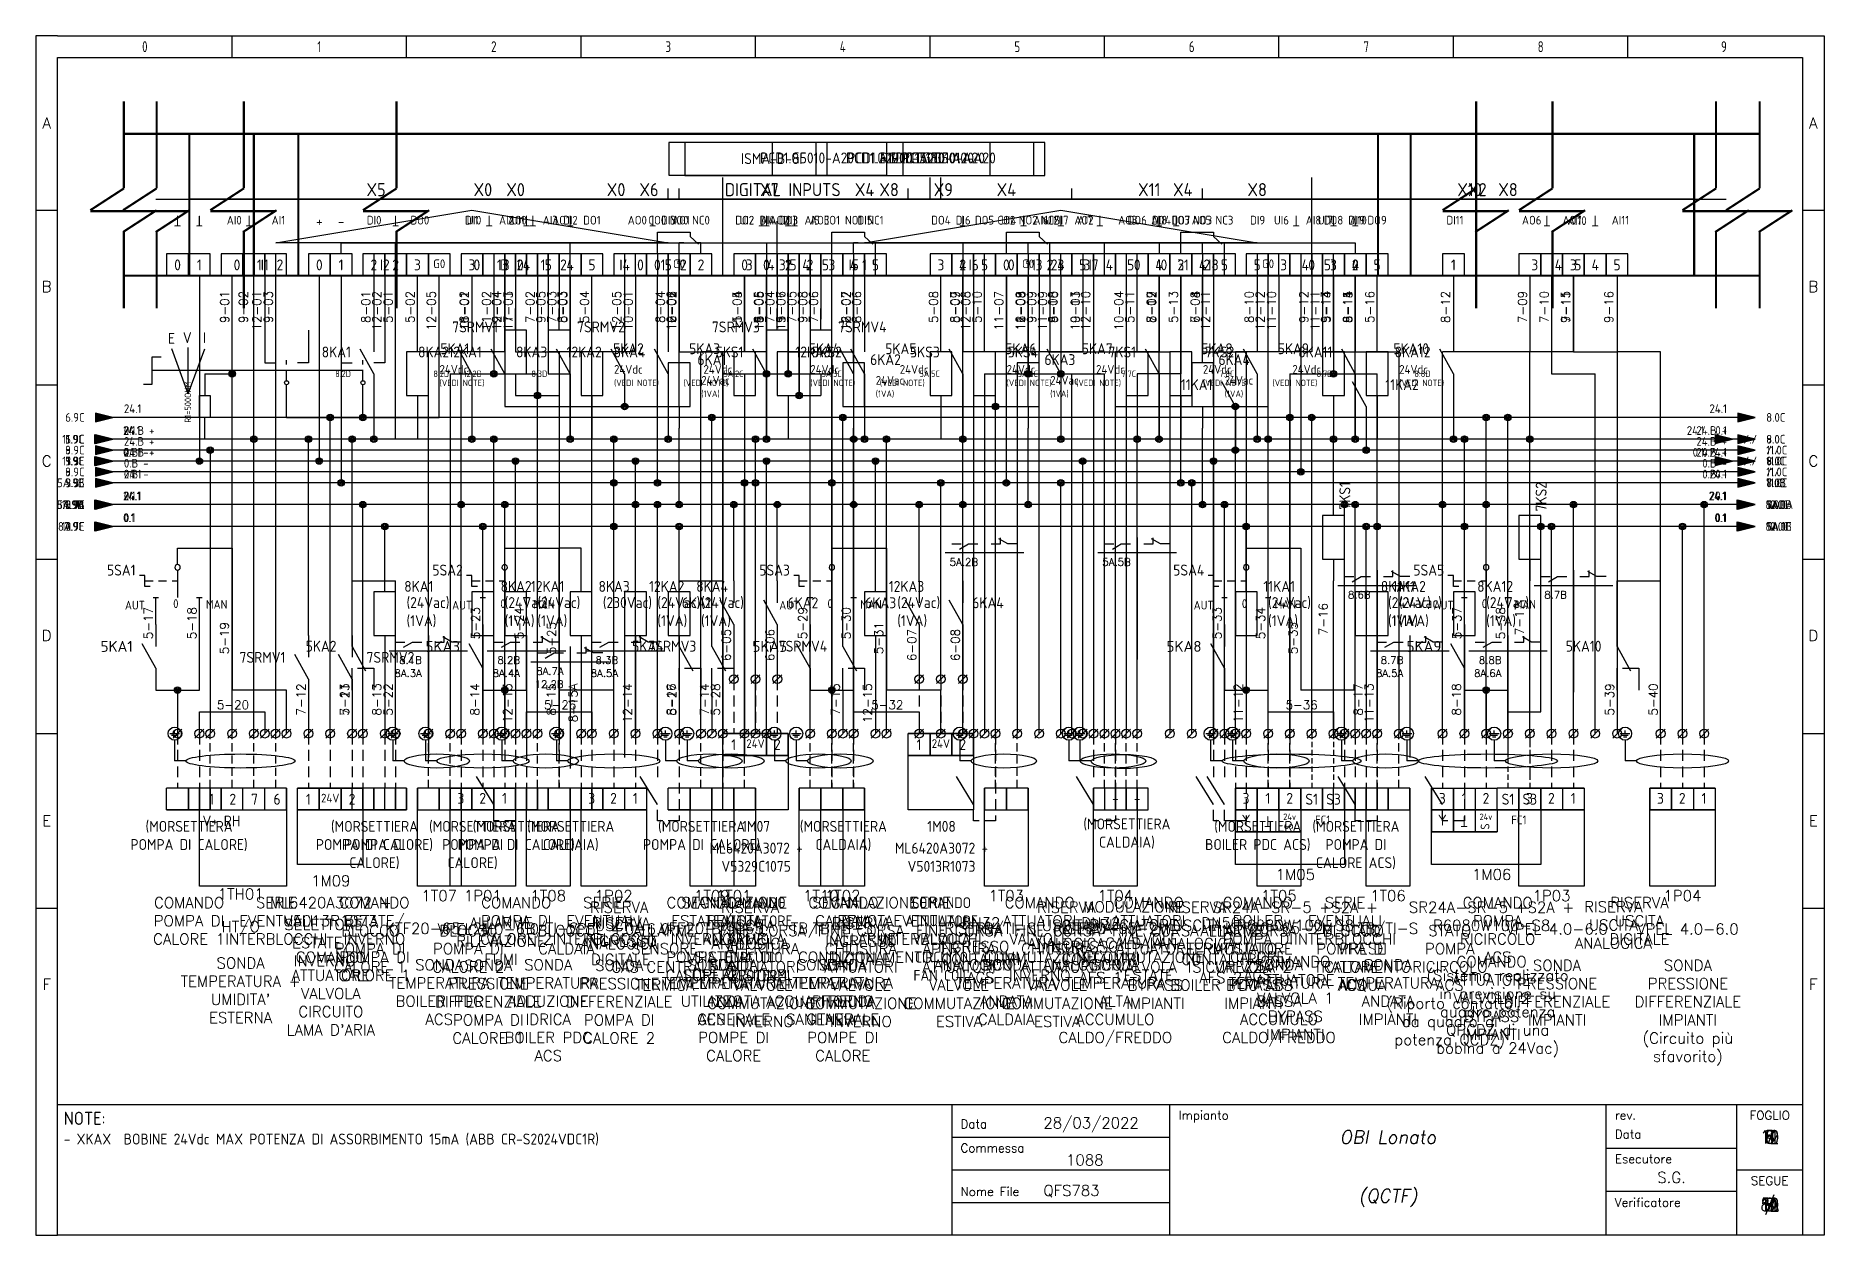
# Model space of a CAD drawing. Extents: x 15 to 425, y 8 to 282.
import ezdxf
from ezdxf.enums import TextEntityAlignment as Align

# ---------------------------------------------------------------- set-up
doc = ezdxf.new("R2010")
doc.units = 0
doc.header["$LTSCALE"] = 10
doc.linetypes.add('NASCOSTA', pattern=[0.375, 0.25, -0.125])
doc.linetypes.add('NASCOSTA2', pattern=[0.1875, 0.125, -0.0625])
doc.layers.get('0').update_dxf_attribs({"linetype": 'CONTINUOUS'})
for name, color, linetype in [('10', 9, 'CONTINUOUS'), ('11', 9, 'CONTINUOUS'), ('12', 9, 'CONTINUOUS'), ('5', 9, 'CONTINUOUS'), ('6', 9, 'CONTINUOUS'), ('7', 9, 'CONTINUOUS'), ('8', 9, 'CONTINUOUS'), ('9', 9, 'CONTINUOUS')]:
    doc.layers.add(name, color=color, linetype=linetype)
doc.styles.add('ISO8', font='ISO8.SHX')
doc.styles.add('PIN', font='simplex', dxfattribs={"width": 0.75})
doc.styles.add('ROMAND', font='romand')
doc.styles.add('ROMANS', font='romans')
doc.styles.add('SIMPLEX', font='simplex')
doc.styles.add('SPAC', font='isocp.shx')
doc.styles.add('SPAC_Name', font='isocpeur.ttf')
doc.styles.add('SPAC_TT', font='isocpeur.ttf')

msp = doc.modelspace()

# ---------------------------------------------------------------- texts
at = {"layer": '10', "attachment_point": 1}
for s, insert, char_height, width, style in [('{\\W0.45735; }X8', (207.5, 248.72), 3, 7.5, 'SPAC'), ('{\\W0.499015; }AO0', (150, 241.22), 2, 5, 'SPAC'), ('{\\W0.749999; }AO1', (160, 241.22), 2, 5, 'SPAC'), ('{\\W0.424926; }AO2', (252.5, 241.22), 2, 5, 'SPAC'), ('{\\W0.448223; }AO3', (262.5, 241.22), 2, 5, 'SPAC'), ('{\\W1.998031; }0', (150, 231.22), 2.5, 5, 'SPAC'), ('{\\W2.25; }1', (155, 231.22), 2.5, 5, 'SPAC'), ('{\\W1.893184; }2', (160, 231.22), 2.5, 5, 'SPAC'), ('{\\W1.875; }3', (252.5, 231.22), 2.5, 5, 'SPAC'), ('{\\W1.948223; }4', (257.5, 231.22), 2.5, 5, 'SPAC'), ('{\\W1.875; }5', (262.5, 231.22), 2.5, 5, 'SPAC'), ('\\pxqc;RISERVA\\PUSCITA\\PANALOGICA', (122.5, 83.95), 2.5, 52.5, 'ROMANS'), ('\\pxqc;RISERVA\\PUSCITA\\PANALOGICA', (152.5, 83.95), 2.5, 52.5, 'ROMANS'), ('\\pxqc;RISERVA\\PUSCITA\\PANALOGICA', (225, 83.95), 2.5, 52.5, 'ROMANS'), ('\\pxqc;RISERVA\\PUSCITA\\PANALOGICA', (255, 83.95), 2.5, 52.5, 'ROMANS')]:
    msp.add_mtext(s, dxfattribs=dict(at, insert=insert, char_height=char_height, width=width, style=style))
at = {"layer": '10', "char_height": 2.5, "width": 5, "attachment_point": 1, "rotation": 180, "style": 'SPAC'}
for insert in [(160, 238.78), (262.5, 238.78)]:
    msp.add_mtext('{\\W1.875; }T', dxfattribs=dict(at, insert=insert))
at = {"layer": '10', "color": 4, "style": 'SPAC', "flags": 8}
msp.add_attdef('PCD1.G2200-A20', text='', height=2.5, dxfattribs=at).set_placement((222.6, 253.24), align=Align.RIGHT)
at = {"layer": '11', "attachment_point": 1}
for s, insert, char_height, width, style in [('{\\W0.457349; }X0', (145, 248.72), 3, 5, 'SPAC'), ('{\\W0.333333; }X4', (275, 248.72), 3, 5, 'SPAC'), ('{\\W1.124015; }UI0', (112.5, 241.22), 2, 5, 'SPAC'), ('{\\W1.374999; }UI1', (122.5, 241.22), 2, 5, 'SPAC'), ('{\\W1.174926; }UI2', (175, 241.22), 2, 5, 'SPAC'), ('{\\W1.198223; }UI3', (185, 241.22), 2, 5, 'SPAC'), ('{\\W1.124999; }UI4', (235, 241.22), 2, 5, 'SPAC'), ('{\\W1.198223; }UI5', (245, 241.22), 2, 5, 'SPAC'), ('{\\W1.187992; }UI6', (297.5, 241.22), 2, 5, 'SPAC'), ('{\\W1.249999; }UI7', (307.5, 241.22), 2, 5, 'SPAC'), ('{\\W1.998031; }0', (112.5, 231.22), 2.5, 5, 'SPAC'), ('{\\W2.25; }1', (117.5, 231.22), 2.5, 5, 'SPAC'), ('{\\W1.893184; }2', (122.5, 231.22), 2.5, 5, 'SPAC'), ('{\\W1.948223; }3', (175, 231.22), 2.5, 5, 'SPAC'), ('{\\W1.875; }4', (180, 231.22), 2.5, 5, 'SPAC'), ('{\\W1.948223; }5', (185, 231.22), 2.5, 5, 'SPAC'), ('{\\W1.998031; }0', (235, 231.22), 2.5, 5, 'SPAC'), ('{\\W2.25; }1', (240, 231.22), 2.5, 5, 'SPAC'), ('{\\W1.893184; }2', (245, 231.22), 2.5, 5, 'SPAC'), ('{\\W1.948223; }3', (297.5, 231.22), 2.5, 5, 'SPAC'), ('{\\W1.875; }4', (302.5, 231.22), 2.5, 5, 'SPAC'), ('{\\W1.948223; }5', (307.5, 231.22), 2.5, 5, 'SPAC'), ('(24Vac)\\P(1VA)', (297.5, 153.81), 2.5, 8.8744, 'SPAC'), ('(24Vac)\\P(1VA)', (327.5, 153.81), 2.5, 8.8744, 'SPAC'), ('\\pxqc;1T07', (81.24, 86.59), 2.5, 52.5, 'ROMANS'), ('\\pxqc;1T08', (106.24, 86.59), 2.5, 52.5, 'ROMANS'), ('\\pxqc;1T09', (143.74, 86.59), 2.5, 52.5, 'ROMANS'), ('\\pxqc;1T10', (168.74, 86.59), 2.5, 52.5, 'ROMANS'), ('\\pxqc;KTF20-65-2M\\P\\PSONDA\\PTEMPERATURA\\PBOILER PDC\\PACS', (81.24, 79.09), 2.5, 52.5, 'ROMANS'), ('\\pxqc;TB/TI-S\\P\\PSONDA\\PTEMPERATURA\\PADDUZIONE\\PIDRICA\\PBOILER PDC\\PACS', (106.24, 79.09), 2.5, 52.5, 'ROMANS'), ('\\pxqc;VFF20-75P65\\P\\PSONDA\\PTEMPERATURA\\PUTILIZZO\\PACS', (143.74, 79.09), 2.5, 52.5, 'ROMANS'), ('\\pxqc;TB/TI-S\\P\\PSONDA\\PTEMPERATURA\\PACQUA FREDDA\\PSANITARIA', (168.74, 79.09), 2.5, 52.5, 'ROMANS'), ('\\pxqc;RISERVA\\PINGRESSO\\PANALOGICO', (203.74, 79.09), 2.5, 52.5, 'ROMANS'), ('\\pxqc;RISERVA\\PINGRESSO\\PANALOGICO', (228.74, 79.09), 2.5, 52.5, 'ROMANS'), ('\\pxqc;ALLARME\\PTERMOSTATO\\PSICUREZZA\\PBOILER PDC ACS', (262.91, 78.6), 2.5, 52.5, 'ROMANS'), ('\\pxqc;STATO\\PPRESE\\PTRATTAMENTO\\PACQUA', (292.91, 78.6), 2.5, 52.5, 'ROMANS')]:
    msp.add_mtext(s, dxfattribs=dict(at, insert=insert, char_height=char_height, width=width, style=style))
at = {"layer": '11', "char_height": 2.5, "width": 5, "attachment_point": 1, "rotation": 180, "style": 'SPAC'}
for insert in [(122.5, 238.78), (185, 238.78), (245, 238.78), (307.5, 238.78)]:
    msp.add_mtext('{\\W1.875; }T', dxfattribs=dict(at, insert=insert))
at = {"layer": '11', "color": 4, "style": 'SPAC', "flags": 8}
msp.add_attdef('PCD1.G2200-A20', text='', height=2.5, dxfattribs=at).set_placement((222.6, 253.24), align=Align.RIGHT)
at = {"layer": '12', "attachment_point": 1}
for s, insert, char_height, width, style in [('\\pxqc;DIGITAL INPUTS', (137.5, 248.72), 3, 97.5, 'SPAC'), ('\\pxqc;I1', (65, 231.22), 2.5, 5, 'SPAC'), ('\\pxqc;I2', (92.5, 231.22), 2.5, 5, 'SPAC'), ('\\pxqc;G0', (105, 231.22), 2, 5, 'SPAC'), ('\\pxqc;I3', (120, 231.22), 2.5, 5, 'SPAC'), ('\\pxqc;I4', (147.5, 231.22), 2.5, 5, 'SPAC'), ('\\pxqc;G0', (160, 231.22), 2, 5, 'SPAC'), ('\\pxqc;I5', (200, 231.22), 2.5, 5, 'SPAC'), ('\\pxqc;I6', (227.5, 231.22), 2.5, 5, 'SPAC'), ('\\pxqc;G0', (240, 231.22), 2, 5, 'SPAC'), ('\\pxqc;I7', (255, 231.22), 2.5, 5, 'SPAC'), ('\\pxqc;I8', (282.5, 231.22), 2.5, 5, 'SPAC'), ('\\pxqc;G0', (295, 231.22), 2, 5, 'SPAC'), ('(24Vac)\\P(1VA)', (130, 153.81), 2.5, 8.8744, 'SPAC'), ('(24Vac)\\P(1VA)', (157.5, 153.81), 2.5, 8.8744, 'SPAC'), ('(24Vac)\\P(1VA)', (212.5, 153.81), 2.5, 8.8744, 'SPAC'), ('\\pi18.075;SELETTORE\\P\\pi19.875;ESTATE/\\P\\pi20.25;INVERNO', (53.89, 80), 2.5, 52.5, 'ROMANS'), ('\\pxqc;ALLARME\\PRILEVAZIONE\\PFUMI', (95.41, 80.33), 2.5, 52.5, 'ROMANS'), ('\\pxqc;RISERVA\\PINGRESSO\\PDIGITALE', (122.91, 80.33), 2.5, 52.5, 'ROMANS'), ('\\pxqc;RISERVA\\PINGRESSO\\PDIGITALE', (177.91, 80.33), 2.5, 52.5, 'ROMANS'), ('\\pxqc;DN32\\P\\PCONTALITRI\\PACS', (205.41, 80.33), 2.5, 52.5, 'ROMANS'), ('\\pxqc;DN32\\P\\PCONTALITRI\\PAFS 1', (232.91, 80.33), 2.5, 52.5, 'ROMANS'), ('\\pxqc;DN50\\P\\PCONTALITRI\\PAFS 2', (260.41, 80.33), 2.5, 52.5, 'ROMANS')]:
    msp.add_mtext(s, dxfattribs=dict(at, insert=insert, char_height=char_height, width=width, style=style))
at = {"layer": '12', "linetype": 'ByBlock', "char_height": 2.5, "attachment_point": 1, "style": 'SPAC'}
for s, insert in [('\\pxqc;E', (44.33, 214.38)), ('\\pxqc;V', (47.95, 214.55)), ('\\pxqc;I', (51.87, 214.55))]:
    msp.add_mtext_dynamic_manual_height_columns(s, width=3.5669, gutter_width=17.5, heights=[0], dxfattribs=dict(at, insert=insert))
at = {"layer": '12', "color": 4, "style": 'SPAC', "flags": 8}
msp.add_attdef('ISMA-B-8I', text='', height=2.5, dxfattribs=at).set_placement((190.77, 253.09), align=Align.RIGHT)
at = {"layer": '5', "attachment_point": 1, "style": 'SPAC'}
for s, insert, char_height, width in [('\\pxqc;X0', (115, 248.72), 3, 5), ('\\pxqc;X4', (202.5, 248.72), 3, 5), ('\\pxqc;X8', (292.5, 248.72), 3, 5), ('\\pxqc;+', (77.5, 241.22), 2.5, 5), ('\\pxqc;-', (82.5, 241.22), 2.5, 5), ('{\\W0.624015; }DO0', (100, 241.22), 2, 5), ('\\pxqc;DO1', (140, 241.22), 2, 5), ('\\pxqc;DO2', (175, 241.22), 2, 5), ('\\pxqc;DO3', (185, 241.22), 2, 5), ('\\pxqc;DO4', (220, 241.22), 2, 5), ('\\pxqc;DO5', (230, 241.22), 2, 5), ('\\pxqc;DO6', (265, 241.22), 2, 5), ('\\pxqc;DO7', (275, 241.22), 2, 5), ('\\pxqc;DO8', (310, 241.22), 2, 5), ('\\pxqc;DO9', (320, 241.22), 2, 5), ('\\pxqc;0', (77.5, 231.22), 2.5, 5), ('\\pxqc;1', (82.5, 231.22), 2.5, 5), ('\\pxqc;2', (95, 231.22), 2.5, 5), ('\\pxqc;3', (100, 231.22), 2.5, 5), ('\\pxqc;4', (135, 231.22), 2.5, 5), ('\\pxqc;5', (140, 231.22), 2.5, 5), ('\\pxqc;0', (175, 231.22), 2.5, 5), ('\\pxqc;1', (180, 231.22), 2.5, 5), ('\\pxqc;2', (185, 231.22), 2.5, 5), ('\\pxqc;3', (220, 231.22), 2.5, 5), ('\\pxqc;4', (225, 231.22), 2.5, 5), ('\\pxqc;5', (230, 231.22), 2.5, 5), ('\\pxqc;0', (265, 231.22), 2.5, 5), ('\\pxqc;1', (270, 231.22), 2.5, 5), ('\\pxqc;2', (275, 231.22), 2.5, 5), ('\\pxqc;3', (310, 231.22), 2.5, 5), ('\\pxqc;4', (315, 231.22), 2.5, 5), ('\\pxqc;5', (320, 231.22), 2.5, 5), ('24Vdc\\P{\\H0.75x;(VEDI NOTE)}', (107.56, 207.01), 2, 12.4367), ('24Vdc\\P{\\H0.75x;(VEDI NOTE)}', (147.56, 207.01), 2, 12.4367), ('{\\W7.061515; }24Vdc\\P{\\H0.75x;\\W4.0853; \\W1;(VEDI NOTE)}', (160, 207.01), 2, 15), ('24Vdc\\P{\\H0.75x;(VEDI NOTE)}', (192.56, 207.01), 2, 12.4367), ('{\\W7.061515; }24Vdc\\P{\\H0.75x;\\W4.0853; \\W1;(VEDI NOTE)}', (205, 207.01), 2, 15), ('24Vdc\\P{\\H0.75x;(VEDI NOTE)}', (237.56, 207.01), 2, 12.4367), ('{\\W7.061515; }24Vdc\\P{\\H0.75x;\\W4.0853; \\W1;(VEDI NOTE)}', (250, 207.01), 2, 15), ('24Vdc\\P{\\H0.75x;(VEDI NOTE)}', (282.56, 207.01), 2, 12.4367), ('{\\W7.061515; }24Vdc\\P{\\H0.75x;\\W4.0853; \\W1;(VEDI NOTE)}', (295, 207.01), 2, 15), ('24Vdc\\P{\\H0.75x;(VEDI NOTE)}', (327.56, 207.01), 2, 12.4367), ('NOTE:\\P{\\H0.83333x;- XKAX  BOBINE 24Vdc MAX POTENZA DI ASSORBIMENTO 15mA (ABB CR-S2024VDC1R)}', (21.41, 35.8), 3, 205)]:
    msp.add_mtext(s, dxfattribs=dict(at, insert=insert, char_height=char_height, width=width))
at = {"layer": '5', "char_height": 2.5, "width": 5, "attachment_point": 1, "rotation": 180, "style": 'SPAC'}
for insert in [(100, 238.78), (140, 238.78), (185, 238.78), (230, 238.78), (275, 238.78), (320, 238.78)]:
    msp.add_mtext('\\pxqc;T', dxfattribs=dict(at, insert=insert))
at = {"layer": '5', "attachment_point": 1}
for s, width, insert, char_height, style in [('AUT', 10, (35.44, 152.95), 2, 'SPAC'), ('MAN', 10, (54.01, 153.13), 2, 'SPAC'), ('AUT', 10, (110.44, 152.95), 2, 'SPAC'), ('MAN', 10, (129.01, 153.13), 2, 'SPAC'), ('AUT', 10, (185.44, 152.95), 2, 'SPAC'), ('MAN', 10, (204.01, 153.13), 2, 'SPAC'), ('AUT', 10, (280.44, 152.95), 2, 'SPAC'), ('MAN', 10, (299.01, 153.13), 2, 'SPAC'), ('AUT', 10, (335.44, 152.95), 2, 'SPAC'), ('MAN', 10, (354.01, 153.13), 2, 'SPAC'), ('\\pxqc;(MORSETTIERA\\PPOMPA DI CALORE)', 52.5, (23.89, 102.5), 2.5, 'SPAC'), ('\\pxqc;(MORSETTIERA\\PPOMPA DI CALORE)', 52.5, (66.39, 102.5), 2.5, 'SPAC'), ('\\pxqc;(MORSETTIERA\\PPOMPA DI CALORE)', 52.5, (98.89, 102.5), 2.5, 'SPAC'), ('\\pxqc;(MORSETTIERA\\PPOMPA DI CALORE)', 52.5, (141.39, 102.5), 2.5, 'SPAC'), ('\\pxqc;(MORSETTIERA\\PCALDAIA)', 52.5, (173.89, 102.5), 2.5, 'SPAC'), ('\\pxqc;(MORSETTIERA\\PBOILER PDC ACS)', 52.5, (268.89, 102.5), 2.5, 'SPAC'), ('\\pxqc;COMANDO\\PPOMPA DI\\PCALORE 1', 52.5, (23.89, 85), 2.5, 'ROMANS'), ('\\pxqc;SERIE\\PEVENTUALI\\PINTERBLOCCHI', 52.5, (43.89, 85), 2.5, 'ROMANS'), ('\\pxqc;COMANDO\\PESTATE/\\PINVERNO\\PPOMPA DI\\PCALORE 1', 52.5, (66.39, 85), 2.5, 'ROMANS'), ('\\pxqc;COMANDO\\PPOMPA DI\\PCALORE 2', 52.5, (98.89, 85), 2.5, 'ROMANS'), ('\\pxqc;SERIE\\PEVENTUALI\\PINTERBLOCCHI', 52.5, (118.89, 85), 2.5, 'ROMANS'), ('\\pxqc;COMANDO\\PESTATE/\\PINVERNO\\PPOMPA DI\\PCALORE 2', 52.5, (141.39, 85), 2.5, 'ROMANS'), ('\\pxqc;COMANDO\\PCALDAIA', 52.5, (173.89, 85), 2.5, 'ROMANS'), ('\\pxqc;SERIE\\PEVENTUALI\\PINTERBLOCCHI', 52.5, (193.89, 85), 2.5, 'ROMANS'), ('\\pxqc;COMANDO\\PATTUATORI\\PVALVOLE\\PCOMMUTAZIONE\\PINVERNO ', 52.5, (218.89, 85), 2.5, 'ROMANS'), ('\\pxqc;COMANDO\\PATTUATORI\\PVALVOLE\\PCOMMUTAZIONE\\PESTATE ', 52.5, (243.89, 85), 2.5, 'ROMANS'), ('\\pxqc;COMANDO\\PBOILER\\PPOMPA DI\\PCALORE\\PACS', 52.5, (268.89, 85), 2.5, 'ROMANS'), ('\\pxqc;SERIE\\PEVENTUALI\\PINTERBLOCCHI', 52.5, (288.89, 85), 2.5, 'ROMANS'), ('\\pxqc;COMANDO\\PPOMPA\\PRICIRCOLO\\PACS\\P(Sistema realizzato\\Pin previsione su\\Pquadro potenza\\PQPCDZ di una\\Pbobina a 24Vac)', 52.5, (323.89, 85), 2.5, 'ROMANS'), ('\\pxqc;RISERVA\\PUSCITA\\PDIGITALE', 52.5, (356.39, 85), 2.5, 'ROMANS')]:
    msp.add_mtext_dynamic_manual_height_columns(s, width=width, gutter_width=17.5, heights=[0], dxfattribs=dict(at, insert=insert, char_height=char_height, style=style))
at = {"layer": '5', "char_height": 2, "attachment_point": 1, "rotation": 180, "style": 'SPAC'}
for insert in [(47.72, 151.3), (122.72, 151.3), (197.72, 151.3), (292.72, 151.3), (347.72, 151.3)]:
    msp.add_mtext_dynamic_manual_height_columns('0', width=7.5, gutter_width=17.5, heights=[0], dxfattribs=dict(at, insert=insert))
at = {"layer": '5', "color": 4, "style": 'SPAC', "flags": 8}
msp.add_attdef('PCD1.A1000-A20', text='', height=2.5, dxfattribs=at).set_placement((222.6, 253.24), align=Align.RIGHT)
at = {"layer": '6', "width": 5, "attachment_point": 1, "style": 'SPAC'}
for s, insert, char_height in [('{\\W0.396325; }X7', (180.2, 248.72), 3), ('X11', (267.7, 248.72), 3), ('\\pxqc;CO0', (155, 241.22), 2), ('\\pxqc;NO0', (160, 241.22), 2), ('\\pxqc;NC0', (165, 241.22), 2), ('\\pxqc;CO1', (195, 241.22), 2), ('\\pxqc;NO1', (200, 241.22), 2), ('\\pxqc;NC1', (205, 241.22), 2), ('\\pxqc;CO2', (235, 241.22), 2), ('\\pxqc;NO2', (240, 241.22), 2), ('\\pxqc;NC2', (245, 241.22), 2), ('\\pxqc;CO3', (275, 241.22), 2), ('\\pxqc;NO3', (280, 241.22), 2), ('\\pxqc;NC3', (285, 241.22), 2), ('\\pxqc,t0;0', (155, 231.22), 2.5), ('\\pxqc;1', (160, 231.22), 2.5), ('\\pxqc;2', (165, 231.22), 2.5), ('\\pxqc,t0;3', (195, 231.22), 2.5), ('\\pxqc;4', (200, 231.22), 2.5), ('\\pxqc;5', (205, 231.22), 2.5), ('\\pxqc,t0;0', (235, 231.22), 2.5), ('\\pxqc;1', (240, 231.22), 2.5), ('\\pxqc;2', (245, 231.22), 2.5), ('\\pxqc,t0;3', (275, 231.22), 2.5), ('\\pxqc;4', (280, 231.22), 2.5), ('\\pxqc;5', (285, 231.22), 2.5), ('\\pxqc,t0;1', (172.5, 121.22), 2.5), ('\\pxqc,t0;24V', (177.5, 121.22), 2), ('\\pxqc,t0;2', (182.5, 121.22), 2.5), ('\\pxqc,t0;1', (215, 121.22), 2.5), ('\\pxqc,t0;24V', (220, 121.22), 2), ('\\pxqc,t0;2', (225, 121.22), 2.5)]:
    msp.add_mtext(s, dxfattribs=dict(at, insert=insert, char_height=char_height))
at = {"layer": '6', "attachment_point": 1, "style": 'SPAC'}
for s, width, insert, char_height in [('\\pxql;24Vac\\P{\\H0.75x;(1VA)}', 12.4367, (167.56, 204.51), 2), ('\\pxql;24Vac\\P{\\H0.75x;(1VA)}', 12.4367, (207.56, 204.51), 2), ('\\pxql;24Vac\\P{\\H0.75x;(1VA)}', 12.4367, (247.56, 204.51), 2), ('\\pxql;24Vac\\P{\\H0.75x;(1VA)}', 12.4367, (287.56, 204.51), 2), ('\\pxqc;1M08', 52.5, (196.39, 102.5), 2.5), ('\\pxqc;1M07', 52.5, (153.89, 102.5), 2.5), ('\\pxqc;ML6420A3072 +\\PV5329C1075\\P\\PCOMANDO\\PATTUATORE\\PVALVOLA\\PCIRCUITO\\PAEROTERMI', 52.5, (153.89, 97.5), 2.5), ('\\pxqc;ML6420A3072 +\\PV5013R1073\\P\\PCOMANDO\\PATTUATORE\\PVALVOLA\\PCIRCUITO\\PFAN COIL', 52.5, (196.39, 97.5), 2.5)]:
    msp.add_mtext_dynamic_manual_height_columns(s, width=width, gutter_width=17.5, heights=[0], dxfattribs=dict(at, insert=insert, char_height=char_height))
at = {"layer": '6', "color": 4, "style": 'SPAC', "flags": 8}
msp.add_attdef('PCD1.G5010-A20', text='', height=2.5, dxfattribs=at).set_placement((235.1, 253.24), align=Align.RIGHT)
at = {"layer": '7', "attachment_point": 1}
for s, insert, char_height, width, style in [('{\\W0.45735; }X6', (152.5, 248.72), 3, 7.5, 'SPAC'), ('{\\W0.45735; }X10', (340, 248.72), 3, 7.5, 'SPAC'), ('{\\W0.499015; }AO0', (122.5, 241.22), 2, 5, 'SPAC'), ('{\\W0.749999; }AO1', (132.5, 241.22), 2, 5, 'SPAC'), ('{\\W0.499015; }AO2', (182.5, 241.22), 2, 5, 'SPAC'), ('{\\W0.749999; }AO3', (192.5, 241.22), 2, 5, 'SPAC'), ('{\\W0.499015; }AO4', (270, 241.22), 2, 5, 'SPAC'), ('{\\W0.749999; }AO5', (280, 241.22), 2, 5, 'SPAC'), ('{\\W0.499015; }AO6', (355, 241.22), 2, 5, 'SPAC'), ('{\\W0.749999; }AO7', (365, 241.22), 2, 5, 'SPAC'), ('{\\W1.998031; }0', (122.5, 231.22), 2.5, 5, 'SPAC'), ('{\\W2.25; }1', (127.5, 231.22), 2.5, 5, 'SPAC'), ('{\\W1.893184; }2', (132.5, 231.22), 2.5, 5, 'SPAC'), ('{\\W1.998031; }3', (182.5, 231.22), 2.5, 5, 'SPAC'), ('{\\W2.25; }4', (187.5, 231.22), 2.5, 5, 'SPAC'), ('{\\W1.893184; }5', (192.5, 231.22), 2.5, 5, 'SPAC'), ('{\\W1.998031; }0', (270, 231.22), 2.5, 5, 'SPAC'), ('{\\W2.25; }1', (275, 231.22), 2.5, 5, 'SPAC'), ('{\\W1.893184; }2', (280, 231.22), 2.5, 5, 'SPAC'), ('{\\W1.998031; }3', (355, 231.22), 2.5, 5, 'SPAC'), ('{\\W2.25; }4', (360, 231.22), 2.5, 5, 'SPAC'), ('{\\W1.893184; }5', (365, 231.22), 2.5, 5, 'SPAC'), ('\\pxqc,t0;1', (75, 108.72), 2.5, 5, 'SPAC'), ('\\pxqc,t0;24V', (80, 108.72), 2, 5, 'SPAC'), ('\\pxqc,t0;2', (85, 108.72), 2.5, 5, 'SPAC'), ('\\pxqc;+', (260, 108.93), 2.5, 5, 'SPAC'), ('\\pxqc;-', (265, 108.93), 2.5, 5, 'SPAC'), ('\\pxqc;3', (289.95, 108.91), 2.5, 5, 'SPAC'), ('\\pxqc;1', (294.95, 108.91), 2.5, 5, 'SPAC'), ('\\pxqc;2', (299.95, 108.91), 2.5, 5, 'SPAC'), ('\\pxqc;S1', (305, 108.72), 2.5, 5, 'SPAC'), ('\\pxqc;S3', (310, 108.72), 2.5, 5, 'SPAC'), ('\\pxqc;3', (334.95, 108.91), 2.5, 5, 'SPAC'), ('\\pxqc;1', (339.95, 108.91), 2.5, 5, 'SPAC'), ('\\pxqc;2', (344.95, 108.91), 2.5, 5, 'SPAC'), ('\\pxqc;S1', (350, 108.72), 2.5, 5, 'SPAC'), ('\\pxqc;S3', (355, 108.72), 2.5, 5, 'SPAC'), ('\\pxqc;Y', (289.95, 103.91), 2.5, 5, 'SPAC'), ('\\pxqc;24v', (299.95, 104.18), 1.5, 5, 'SPAC'), ('\\pxqc;FC1', (307.5, 103.72), 2, 5, 'SPAC'), ('\\pxqc;Y', (334.95, 103.91), 2.5, 5, 'SPAC'), ('\\pxqc;24v', (344.95, 104.18), 1.5, 5, 'SPAC'), ('\\pxqc;FC1', (352.5, 103.72), 2, 5, 'SPAC'), ('\\pxqc;1M05', (277.5, 91.45), 2.5, 52.5, 'ROMANS'), ('\\pxqc;1M06', (322.5, 91.45), 2.5, 52.5, 'ROMANS'), ('\\pxqc;MODULAZIONE\\PBRUCIATORE\\PCALDAIA', (240.41, 84.04), 2.5, 52.5, 'ROMANS'), ('\\pxqc;SR24A-SR-5 +S2A +\\PR6080W100-S8\\P\\PCOMANDO\\PATTUATORE\\PVALVOLA 1\\PBYPASS\\PIMPIANTI', (277.5, 83.95), 2.5, 52.5, 'ROMANS'), ('\\pxqc;SR24A-SR-5 +S2A +\\PR6080W100-S8\\P\\PCOMANDO\\PATTUATORE\\PVALVOLA 2\\PBYPASS\\PIMPIANTI', (322.5, 83.95), 2.5, 52.5, 'ROMANS'), ('\\pxqc;RISERVA\\PUSCITA\\PANALOGICA', (350.41, 84.04), 2.5, 52.5, 'ROMANS')]:
    msp.add_mtext(s, dxfattribs=dict(at, insert=insert, char_height=char_height, width=width, style=style))
at = {"layer": '7', "width": 5, "attachment_point": 1, "style": 'SPAC'}
for s, insert, char_height, rotation in [('{\\W1.875; }T', (132.5, 238.78), 2.5, 180), ('{\\W1.875; }T', (192.5, 238.78), 2.5, 180), ('{\\W1.875; }T', (280, 238.78), 2.5, 180), ('{\\W1.875; }T', (365, 238.78), 2.5, 180), ('\\pxqc;T', (299.95, 101.09), 2.5, 180), ('\\pxqc;T', (344.95, 101.09), 2.5, 180), ('\\pxqc;S', (301.24, 98.71), 2, 90), ('\\pxqc;S', (346.24, 98.71), 2, 90)]:
    msp.add_mtext(s, dxfattribs=dict(at, insert=insert, char_height=char_height, rotation=rotation))
at = {"layer": '7', "char_height": 2.5, "attachment_point": 1}
for s, heights, insert, style in [('\\pxqc;(MORSETTIERA\\PCALDAIA)', [0], (238.89, 103.05), 'SPAC'), ('\\pxqc;1M09', [0], (56.39, 90), 'ROMANS'), ("\\pxqc;ML6420A3072 +\\PV5013R1073\\P\\PCOMANDO\\PATTUATORE\\PVALVOLA\\PCIRCUITO\\PLAMA D'ARIA", [0], (56.39, 85), 'ROMANS'), ('\\pxqc;SEGNALAZIONE\\PREMOTA\\PALLARME\\PSISTEMA DI\\PSUPERVISIONE', [23.45], (148.89, 85), 'ROMANS'), ('\\pxqc;SEGNALAZIONE\\PREMOTA\\PALLARME\\PCONDIZIONAMENTO', [0], (178.89, 85), 'ROMANS')]:
    msp.add_mtext_dynamic_manual_height_columns(s, width=52.5, gutter_width=17.5, heights=heights, dxfattribs=dict(at, insert=insert, style=style))
at = {"layer": '7', "color": 4, "style": 'SPAC', "flags": 8}
msp.add_attdef('PCD1.G5010-A20', text='', height=2.5, dxfattribs=at).set_placement((232.6, 253.24), align=Align.RIGHT)
at = {"layer": '8', "attachment_point": 1}
for s, insert, char_height, width, style in [('\\pxqc;X0', (122.5, 248.72), 3, 5, 'SPAC'), ('\\pxqc;X4', (235, 248.72), 3, 5, 'SPAC'), ('\\pxqc;X8', (350, 248.72), 3, 5, 'SPAC'), ('{\\W0.624015; }DI0', (90, 241.22), 2, 5, 'SPAC'), ('{\\W0.624015; }DI1', (112.5, 241.22), 2, 5, 'SPAC'), ('{\\W0.624015; }DI2', (135, 241.22), 2, 5, 'SPAC'), ('{\\W0.624015; }DI3', (157.5, 241.22), 2, 5, 'SPAC'), ('{\\W0.624015; }DI4', (180, 241.22), 2, 5, 'SPAC'), ('{\\W0.624015; }DI5', (202.5, 241.22), 2, 5, 'SPAC'), ('{\\W0.624015; }DI6', (225, 241.22), 2, 5, 'SPAC'), ('{\\W0.624015; }DI7', (247.5, 241.22), 2, 5, 'SPAC'), ('{\\W0.624015; }DI8', (270, 241.22), 2, 5, 'SPAC'), ('{\\W0.624015; }DI9', (292.5, 241.22), 2, 5, 'SPAC'), ('{\\W0.624015; }DI10', (315, 241.22), 2, 5, 'SPAC'), ('{\\W0.624015; }DI11', (337.5, 241.22), 2, 5, 'SPAC'), ('\\pxqc;0', (45, 231.22), 2.5, 5, 'SPAC'), ('\\pxqc;1', (50, 231.22), 2.5, 5, 'SPAC'), ('\\pxqc;2', (90, 231.22), 2.5, 5, 'SPAC'), ('\\pxqc;3', (112.5, 231.22), 2.5, 5, 'SPAC'), ('\\pxqc;4', (135, 231.22), 2.5, 5, 'SPAC'), ('\\pxqc;5', (157.5, 231.22), 2.5, 5, 'SPAC'), ('\\pxqc;0', (180, 231.22), 2.5, 5, 'SPAC'), ('\\pxqc;1', (202.5, 231.22), 2.5, 5, 'SPAC'), ('\\pxqc;2', (225, 231.22), 2.5, 5, 'SPAC'), ('\\pxqc;3', (247.5, 231.22), 2.5, 5, 'SPAC'), ('\\pxqc;4', (270, 231.22), 2.5, 5, 'SPAC'), ('\\pxqc;5', (292.5, 231.22), 2.5, 5, 'SPAC'), ('\\pxqc;0', (315, 231.22), 2.5, 5, 'SPAC'), ('\\pxqc;1', (337.5, 231.22), 2.5, 5, 'SPAC'), ('(24Vac)\\P(1VA)', (100, 153.81), 2.5, 8.8744, 'SPAC'), ('(24Vac)\\P(1VA)', (122.5, 153.81), 2.5, 8.8744, 'SPAC'), ('(230Vac)', (145, 153.81), 2.5, 8.8744, 'SPAC'), ('(24Vac)\\P(1VA)', (167.5, 153.81), 2.5, 8.8744, 'SPAC'), ('(24Vac)\\P(1VA)', (325, 153.81), 2.5, 8.8744, 'SPAC'), ('(24Vac)\\P(1VA)', (347.5, 153.81), 2.5, 8.8744, 'SPAC'), ('\\pxqc;BLOCCO\\PPOMPA DI\\PCALORE 1', (65.41, 78.6), 2.5, 52.5, 'ROMANS'), ('\\pxqc;BLOCCO\\PPOMPA DI\\PCALORE 2', (87.91, 78.6), 2.5, 52.5, 'ROMANS'), ('\\pxqc;BLOCCO\\PCALDAIA', (110.41, 78.6), 2.5, 52.5, 'ROMANS'), ('\\pxqc;ALLARME\\PSENSORE\\PGAS CENTRALE\\PTERMICA', (132.91, 78.6), 2.5, 52.5, 'ROMANS'), ('\\pxqc;FINE CORSA\\PAPERTURA\\PATTUATORI\\PVALVOLE\\PCOMMUTAZIONE\\PINVERNO ', (155.41, 78.6), 2.5, 52.5, 'ROMANS'), ('\\pxqc;FINE CORSA\\PCHIUSURA\\PATTUATORI\\PVALVOLE\\PCOMMUTAZIONE\\PINVERNO ', (177.91, 78.6), 2.5, 52.5, 'ROMANS'), ('\\pxqc;FINE CORSA\\PAPERTURA\\PATTUATORI\\PVALVOLE\\PCOMMUTAZIONE\\PESTIVA ', (200.41, 78.6), 2.5, 52.5, 'ROMANS'), ('\\pxqc;FINE CORSA\\PCHIUSURA\\PATTUATORI\\PVALVOLE\\PCOMMUTAZIONE\\PESTIVA ', (222.91, 78.6), 2.5, 52.5, 'ROMANS'), ('\\pxqc;FINE CORSA\\PATTUATORE\\PVALVOLA 1\\PBYPASS\\PIMPIANTI', (245.41, 78.6), 2.5, 52.5, 'ROMANS'), ('\\pxqc;FINE CORSA\\PATTUATORE\\PVALVOLA 2\\PBYPASS\\PIMPIANTI', (267.91, 78.6), 2.5, 52.5, 'ROMANS'), ('\\pxqc;BLOCCO\\PPOMPA DI\\PCALORE\\PACS', (290.41, 78.6), 2.5, 52.5, 'ROMANS'), ('\\pxqc;STATO\\PPOMPA\\PRICIRCOLO\\PACS\\P(Riporto contatto\\Pda quadro di\\Ppotenza QCDZ)', (312.91, 78.6), 2.5, 52.5, 'ROMANS')]:
    msp.add_mtext(s, dxfattribs=dict(at, insert=insert, char_height=char_height, width=width, style=style))
at = {"layer": '8', "char_height": 2.5, "width": 5, "attachment_point": 1, "rotation": 180, "style": 'SPAC'}
for insert in [(50, 238.78), (55, 238.78)]:
    msp.add_mtext('\\pxqc;T', dxfattribs=dict(at, insert=insert))
at = {"layer": '8', "char_height": 2.5, "attachment_point": 1, "style": 'SPAC'}
for s, insert in [('\\pxqc;(MORSETTIERA\\PPOMPA DI\\PCALORE)', (66.39, 102.5)), ('\\pxqc;(MORSETTIERA\\PPOMPA DI\\PCALORE)', (88.89, 102.5)), ('\\pxqc;(MORSETTIERA\\PCALDAIA)', (111.39, 102.5)), ('\\pxqc;(MORSETTIERA\\PPOMPA DI\\PCALORE ACS)', (291.39, 102.5))]:
    msp.add_mtext_dynamic_manual_height_columns(s, width=52.5, gutter_width=17.5, heights=[0], dxfattribs=dict(at, insert=insert))
at = {"layer": '8', "color": 4, "style": 'SPAC', "flags": 8}
msp.add_attdef('PCD1.G5010-A20', text='', height=2.5, dxfattribs=at).set_placement((230.1, 253.24), align=Align.RIGHT)
at = {"layer": '9', "attachment_point": 1}
for s, insert, char_height, width, style in [('{\\W0.383259; }X5', (90, 248.72), 3, 5, 'SPAC'), ('{\\W0.396325; }X9', (220, 248.72), 3, 5, 'SPAC'), ('{\\W0.396325; }X2', (342.5, 248.72), 3, 5, 'SPAC'), ('{\\W1.124015; }AI0', (57.5, 241.22), 2, 5, 'SPAC'), ('{\\W1.374999; }AI1', (67.5, 241.22), 2, 5, 'SPAC'), ('{\\W1.049926; }AI2', (120, 241.22), 2, 5, 'SPAC'), ('{\\W1.073223; }AI3', (130, 241.22), 2, 5, 'SPAC'), ('{\\W0.999999; }AI4', (180, 241.22), 2, 5, 'SPAC'), ('{\\W1.073223; }AI5', (190, 241.22), 2, 5, 'SPAC'), ('{\\W1.062992; }AI6', (242.5, 241.22), 2, 5, 'SPAC'), ('{\\W1.124999; }AI7', (252.5, 241.22), 2, 5, 'SPAC'), ('{\\W0.999999; }AI8', (305, 241.22), 2, 5, 'SPAC'), ('{\\W1.073223; }AI9', (315, 241.22), 2, 5, 'SPAC'), ('{\\W1.06299; }AI10', (365, 241.12), 2, 7.5, 'SPAC'), ('{\\W1.124999; }AI11', (375, 241.22), 2, 5, 'SPAC'), ('{\\W1.998031; }0', (57.5, 231.22), 2.5, 5, 'SPAC'), ('{\\W2.25; }1', (62.5, 231.22), 2.5, 5, 'SPAC'), ('{\\W1.893184; }2', (67.5, 231.22), 2.5, 5, 'SPAC'), ('\\pxqc;3', (120, 231.22), 2.5, 5, 'SPAC'), ('\\pxqc;4', (125, 231.22), 2.5, 5, 'SPAC'), ('\\pxqc;5', (130, 231.22), 2.5, 5, 'SPAC'), ('\\pxqc;0', (180, 231.22), 2.5, 5, 'SPAC'), ('\\pxqc;1', (185, 231.22), 2.5, 5, 'SPAC'), ('\\pxqc;2', (190, 231.22), 2.5, 5, 'SPAC'), ('\\pxqc;3', (242.5, 231.22), 2.5, 5, 'SPAC'), ('\\pxqc;4', (247.5, 231.22), 2.5, 5, 'SPAC'), ('\\pxqc;5', (252.5, 231.22), 2.5, 5, 'SPAC'), ('\\pxqc;0', (305, 231.22), 2.5, 5, 'SPAC'), ('\\pxqc;1', (310, 231.22), 2.5, 5, 'SPAC'), ('\\pxqc;2', (315, 231.22), 2.5, 5, 'SPAC'), ('\\pxqc;3', (365, 231.22), 2.5, 5, 'SPAC'), ('\\pxqc;4', (370, 231.22), 2.5, 5, 'SPAC'), ('\\pxqc;5', (375, 231.22), 2.5, 5, 'SPAC'), ('\\pi2.25;1', (52.5, 108.72), 2.5, 5, 'SPAC'), ('\\pi1.8932;2', (57.5, 108.72), 2.5, 5, 'SPAC'), ('\\pxi0.74528;7', (62.5, 108.72), 2.5, 5, 'SPAC'), ('\\pxi0.8;6', (67.5, 108.72), 2.5, 5, 'SPAC'), ('\\pxqc;3', (109.95, 108.91), 2.5, 5, 'SPAC'), ('\\pxqc;2', (114.95, 108.91), 2.5, 5, 'SPAC'), ('\\pxqc;1', (119.95, 108.91), 2.5, 5, 'SPAC'), ('\\pxqc;3', (139.95, 108.91), 2.5, 5, 'SPAC'), ('\\pxqc;2', (144.95, 108.91), 2.5, 5, 'SPAC'), ('\\pxqc;1', (149.95, 108.91), 2.5, 5, 'SPAC'), ('\\pxqc;3', (354.95, 108.91), 2.5, 5, 'SPAC'), ('\\pxqc;2', (359.95, 108.91), 2.5, 5, 'SPAC'), ('\\pxqc;1', (364.95, 108.91), 2.5, 5, 'SPAC'), ('\\pxqc;3', (384.95, 108.91), 2.5, 5, 'SPAC'), ('\\pxqc;2', (389.95, 108.91), 2.5, 5, 'SPAC'), ('\\pxqc;1', (394.95, 108.91), 2.5, 5, 'SPAC'), ('\\pxqc;V+', (52.5, 103.72), 2.5, 5, 'SPAC'), ('\\pxqc;RH', (57.5, 103.72), 2.5, 5, 'SPAC'), ('\\pxqc;1TH01', (35.72, 86.98), 2.5, 52.5, 'ROMANS'), ('\\pxqc;1P01', (91.24, 86.59), 2.5, 52.5, 'ROMANS'), ('\\pxqc;1P02', (121.24, 86.59), 2.5, 52.5, 'ROMANS'), ('\\pxqc;1T01', (148.74, 86.59), 2.5, 52.5, 'ROMANS'), ('\\pxqc;1T02', (173.74, 86.59), 2.5, 52.5, 'ROMANS'), ('\\pxqc;1T03', (211.24, 86.59), 2.5, 52.5, 'ROMANS'), ('\\pxqc;1T04', (236.24, 86.59), 2.5, 52.5, 'ROMANS'), ('\\pxqc;1T05', (273.74, 86.59), 2.5, 52.5, 'ROMANS'), ('\\pxqc;1T06', (298.74, 86.59), 2.5, 52.5, 'ROMANS'), ('\\pxqc;1P03', (336.24, 86.59), 2.5, 52.5, 'ROMANS'), ('\\pxqc;1P04', (366.24, 86.59), 2.5, 52.5, 'ROMANS'), ("\\pxqc;HT/O\\P\\PSONDA\\PTEMPERATURA +\\PUMIDITA'\\PESTERNA", (35.72, 79.48), 2.5, 52.5, 'ROMANS'), ('\\pxqc;VPEL 4.0-6.0\\P\\PSONDA\\PPRESSIONE\\PDIFFERENZIALE\\PPOMPA DI\\PCALORE 1', (92.5, 78.95), 2.5, 52.5, 'ROMANS'), ('\\pxqc;VPEL 4.0-6.0\\P\\PSONDA\\PPRESSIONE\\PDIFFERENZIALE\\PPOMPA DI\\PCALORE 2', (122.5, 78.95), 2.5, 52.5, 'ROMANS'), ('\\pxqc;TB/TI-S\\P\\PSONDA\\PTEMPERATURA\\PANDATA\\PGENERALE\\PPOMPE DI\\PCALORE', (148.74, 79.09), 2.5, 52.5, 'ROMANS'), ('\\pxqc;TB/TI-S\\P\\PSONDA\\PTEMPERATURA\\PRITORNO\\PGENERALE\\PPOMPE DI\\PCALORE', (173.74, 79.09), 2.5, 52.5, 'ROMANS'), ('\\pxqc;TB/TI-S\\P\\PSONDA\\PTEMPERATURA\\PANDATA\\PCALDAIA', (211.24, 79.09), 2.5, 52.5, 'ROMANS'), ('\\pxqc;KTF20-65-2M\\P\\PSONDA\\PTEMPERATURA\\PALTA\\PACCUMULO\\PCALDO/FREDDO', (236.24, 79.09), 2.5, 52.5, 'ROMANS'), ('\\pxqc;KTF20-65-2M\\P\\PSONDA\\PTEMPERATURA\\PBASSA\\PACCUMULO\\PCALDO/FREDDO', (273.74, 79.09), 2.5, 52.5, 'ROMANS'), ('\\pxqc;TB/TI-S\\P\\PSONDA\\PTEMPERATURA\\PANDATA\\PIMPIANTI', (298.74, 79.09), 2.5, 52.5, 'ROMANS'), ('\\pxqc;VPEL 4.0-6.0\\P\\PSONDA\\PPRESSIONE\\PDIFFERENZIALE\\PIMPIANTI', (337.5, 78.95), 2.5, 52.5, 'ROMANS'), ('\\pxqc;VPEL 4.0-6.0\\P\\PSONDA\\PPRESSIONE\\PDIFFERENZIALE\\PIMPIANTI\\P(Circuito più\\Psfavorito)', (367.5, 78.95), 2.5, 52.5, 'ROMANS')]:
    msp.add_mtext(s, dxfattribs=dict(at, insert=insert, char_height=char_height, width=width, style=style))
at = {"layer": '9', "attachment_point": 1, "style": 'SPAC'}
for s, insert, char_height, width, rotation in [('{\\W1.875; }T', (67.5, 238.78), 2.5, 5, 180), ('\\pxqc;T', (130, 238.78), 2.5, 5, 180), ('\\pxqc;T', (190, 238.78), 2.5, 5, 180), ('\\pxqc;T', (252.5, 238.78), 2.5, 5, 180), ('\\pxqc;T', (315, 238.78), 2.5, 5, 180), ('\\pxqc;T', (375, 238.78), 2.5, 5, 180), ('\\pxqc;R1=500OHM', (49.12, 190.68), 1.5, 15.6393, 90)]:
    msp.add_mtext(s, dxfattribs=dict(at, insert=insert, char_height=char_height, width=width, rotation=rotation))
at = {"layer": '9', "color": 4, "style": 'SPAC', "flags": 8}
msp.add_attdef('PCD1.G5010-A20', text='', height=2.5, dxfattribs=at).set_placement((202.6, 253.24), align=Align.RIGHT)

# ---------------------------------------------------------------- blocks, each defined once
blk = doc.blocks.new('MASTER2')
for p, q in [((20, 282.5), (420, 282.5)), ((15, 277.5), (15, 7.5)), ((425, 277.5), (425, 7.5)), ((15, 7.5), (20, 7.5)), ((425, 7.5), (420, 7.5))]:
    blk.add_line(p, q)
at = {"color": 7}
for p, q in [((60, 277.5), (60, 282.5)), ((100, 277.5), (100, 282.5)), ((140, 277.5), (140, 282.5)), ((180, 277.5), (180, 282.5)), ((260, 277.5), (260, 282.5)), ((300, 277.5), (300, 282.5)), ((340, 277.5), (340, 282.5)), ((380, 277.5), (380, 282.5)), ((15, 242.5), (20, 242.5)), ((420, 242.5), (425, 242.5)), ((15, 202.5), (20, 202.5)), ((420, 202.5), (425, 202.5)), ((15, 162.5), (20, 162.5)), ((420, 162.5), (425, 162.5)), ((15, 122.5), (20, 122.5)), ((420, 122.5), (425, 122.5)), ((15, 82.5), (20, 82.5)), ((420, 82.5), (425, 82.5)), ((275, 7.5), (275, 37.5)), ((375, 7.5), (375, 37.5)), ((225, 30), (275, 30)), ((375, 27.5), (405, 27.5)), ((225, 22.5), (275, 22.5)), ((405, 22.5), (420, 22.5)), ((405, 17.5), (375, 17.5)), ((225, 15), (275, 15))]:
    blk.add_line(p, q, dxfattribs=at)
at = {"color": 2}
for p, q in [((220, 277.5), (220, 282.5)), ((20, 37.5), (420, 37.5)), ((225, 37.5), (225, 7.5)), ((405, 7.5), (405, 37.5))]:
    blk.add_line(p, q, dxfattribs=at)
for points in [[(20, 282.5), (15, 282.5), (15, 277.5)], [(420, 282.5), (425, 282.5), (425, 277.5)]]:
    blk.add_lwpolyline(points)
blk.add_lwpolyline([(20, 277.5), (420, 277.5), (420, 7.5), (20, 7.5)], close=True, dxfattribs=at)
at = {"style": 'ISO8', "width": 0.8}
for s, p in [('0', (40, 280)), ('1', (80, 280)), ('2', (120, 280)), ('3', (160, 280)), ('4', (200, 280)), ('5', (240, 280)), ('6', (280, 280)), ('7', (320, 280)), ('8', (360, 280)), ('9', (402, 280))]:
    blk.add_text(s, height=2.5, dxfattribs=at).set_placement(p, align=Align.MIDDLE)
at = {"color": 7, "style": 'ROMANS'}
for s, p in [('A', (17.5, 262.5)), ('A', (422.5, 262.5)), ('B', (17.5, 225)), ('B', (422.5, 225)), ('C', (17.5, 185)), ('C', (422.5, 185)), ('D', (17.5, 145)), ('D', (422.5, 145)), ('E', (17.5, 102.5)), ('E', (422.5, 102.5)), ('F', (17.5, 65)), ('F', (422.5, 65))]:
    blk.add_text(s, height=2.5, dxfattribs=at).set_placement(p, align=Align.MIDDLE)
at = {"color": 7, "style": 'SIMPLEX'}
for s, p in [('Data', (227, 32)), ('Impianto', (277, 34)), ('rev.', (377, 34)), ('Data', (377, 29.68)), ('Commessa', (227, 26.5)), ('Esecutore', (377, 24)), ('Nome File', (227, 16.5)), ('Verificatore', (377, 14))]:
    blk.add_text(s, height=2, dxfattribs=at).set_placement(p)
for s, p in [('FOGLIO', (412.5, 34)), ('SEGUE', (412.5, 19))]:
    blk.add_text(s, height=2, dxfattribs=at).set_placement(p, align=Align.CENTER)
at = {"color": 7, "style": 'ROMANS'}
for tag, p in [('DATA', (246, 32)), ('NOME-FILE', (246, 16.5))]:
    blk.add_attdef(tag, p, '', height=2.5, dxfattribs=at)
for tag, p in [('REVISIONE', (393.24, 33.84)), ('D.REV', (393.24, 29.53)), ('COMMESSA', (255.49, 23.51)), ('ESECUTORE', (390, 19.5)), ('VERIFICATORE', (390, 9.5))]:
    blk.add_attdef(tag, text='', height=2.5, dxfattribs=at).set_placement(p, align=Align.CENTER)
at = {"color": 4, "style": 'ROMANS', "oblique": 10}
for tag, p in [('IMPIANTO1', (325, 28.5)), ('IMPIANTO2', (325, 24)), ('IMPIANTO3', (325, 19.53)), ('IMPIANTO4', (325, 15.03))]:
    blk.add_attdef(tag, text='', height=3, dxfattribs=at).set_placement(p, align=Align.CENTER)
blk = doc.blocks.new('Numero_Filo')
at = {"color": 3, "style": 'SIMPLEX'}
for tag, flags, p in [('SUPPORTO', 9, (-3.29, 2.73)), ('RIP', 1, (-0.92, 2.73)), ('N', 8, (1.08, 0.73))]:
    blk.add_attdef(tag, text='', height=2, rotation=90, dxfattribs=dict(at, flags=flags)).set_placement(p, align=Align.RIGHT)
blk = doc.blocks.new('BLK27')
at = {"color": 7}
blk.add_line((-1, -1), (1, 1), dxfattribs=at)
blk.add_circle((0, 0), 1, dxfattribs=at)
at = {"color": 3, "style": 'SPAC', "flags": 8}
blk.add_attdef('NM', (1.5, -2.5), '', height=2, dxfattribs=at)
blk = doc.blocks.new('SC1_F')
at = {"color": 7}
for p, q in [((-5, -5), (-5, 0)), ((0, 0), (0, -5)), ((-1.25, -5), (-5, -5)), ((0, -10), (-3.125, -4.375)), ((0, -10), (0, -15))]:
    blk.add_line(p, q, dxfattribs=at)
at = {"color": 4, "style": 'SPAC'}
blk.add_attdef('NOME', text='', height=2.5, dxfattribs=at).set_placement((-9.125, -5), align=Align.MIDDLE_RIGHT)
at = {"color": 3, "style": 'SPAC', "width": 0.75, "flags": 8}
for tag, p in [('PINC1', (-6, 0)), ('PINA1', (-1, 0))]:
    blk.add_attdef(tag, text='', height=1.75, rotation=90, dxfattribs=at).set_placement(p, align=Align.RIGHT)
at = {"color": 7, "style": 'SPAC'}
for tag, flags, p in [('FUNZIONE1', 9, (-9.125, -12.5)), ('REG', 8, (-9.125, -10)), ('FUNZIONE2', 9, (-9.125, -15))]:
    blk.add_attdef(tag, text='', height=1.5, dxfattribs=dict(at, flags=flags)).set_placement(p, align=Align.MIDDLE_RIGHT)
at = {"color": 3, "style": 'SPAC', "width": 0.75, "flags": 8}
blk.add_attdef('PINB1', (-1, -15), '', height=1.75, rotation=90, dxfattribs=at)
at = {"color": 6, "style": 'SPAC', "flags": 9}
blk.add_attdef('PRES', (1, -14.5), '', height=1, dxfattribs=at)
blk = doc.blocks.new('_ALIM_0')
at = {"color": 1}
for p, q in [((4, 0), (0, 1)), ((0, 1), (0, -1)), ((0, -1), (4, 0))]:
    blk.add_line(p, q, dxfattribs=at)
blk.add_solid([(0, 1), (0, -1), (4, 0)], dxfattribs=at)
at = {"color": 3, "style": 'SPAC'}
blk.add_attdef('SEGNALE', text='', height=2, dxfattribs=at).set_placement((-2.5, 1), align=Align.RIGHT)
at = {"color": 7, "style": 'SPAC'}
for tag, p, height, flags in [('REG', (6.5, -1), 2, 8), ('#LINEA', (-5, -3.5), 1, 1), ('PRES', (-5, -2), 1, 9)]:
    blk.add_attdef(tag, p, '', height=height, dxfattribs=dict(at, flags=flags))
blk = doc.blocks.new('BLK56')
at = {"color": 7}
for p, q in [((0, 12.5), (0, 17.5)), ((0, 2.5), (0, -2.5))]:
    blk.add_line(p, q, dxfattribs=at)
blk.add_lwpolyline([(-2.5, 2.5), (2.5, 2.5), (2.5, 12.5), (-2.5, 12.5)], close=True, dxfattribs=at)
at = {"color": 4, "style": 'SPAC', "flags": 9}
blk.add_attdef('QUADRO', text='', height=2.5, dxfattribs=at).set_placement((-4, 16), align=Align.RIGHT)
at = {"color": 3, "style": 'SPAC', "width": 0.75, "flags": 8}
blk.add_attdef('PINA1', text='', height=1.75, rotation=90, dxfattribs=at).set_placement((-1, 17.5), align=Align.RIGHT)
at = {"color": 4, "style": 'SPAC'}
blk.add_attdef('NOME', text='', height=2.5, dxfattribs=at).set_placement((-4, 12), align=Align.RIGHT)
at = {"color": 7, "style": 'SPAC', "flags": 9}
for tag, p in [('COSTRUTTORE', (-6, 8.5)), ('TIPO', (-6, 6))]:
    blk.add_attdef(tag, text='', height=1.5, dxfattribs=at).set_placement(p, align=Align.RIGHT)
at = {"color": 6, "style": 'SPAC'}
for tag, p, flags in [('CODICE', (3.5, 3.5), 1), ('OFFSET', (3.5, 2), 9), ('PRES', (3.5, 0.5), 9), ('DESCRIZIONE', (3.5, -1), 9), ('SUPPORTO', (3.5, -2.5), 9), ('PR4', (3.5, -4), 9)]:
    blk.add_attdef(tag, p, '', height=1, dxfattribs=dict(at, flags=flags))
at = {"color": 3, "style": 'SPAC', "width": 0.75, "flags": 8}
blk.add_attdef('PINB1', (-1, -2.5), '', height=1.75, rotation=90, dxfattribs=at)
at = {"color": 7, "style": 'SPAC', "flags": 9}
for tag, p in [('FUNZIONE1', (0, -8.5)), ('FUNZIONE2', (0, -11.5))]:
    blk.add_attdef(tag, text='', height=2, dxfattribs=at).set_placement(p, align=Align.CENTER)
blk = doc.blocks.new('_ALIM_1')
at = {"color": 1}
blk.add_lwpolyline([(-4, -1), (0, 0), (-4, 1)], close=True, dxfattribs=at)
blk.add_solid([(-4, 1), (-4, -1), (0, 0)], dxfattribs=at)
at = {"color": 7, "style": 'SPAC', "flags": 8}
blk.add_attdef('REG', text='', height=2, dxfattribs=at).set_placement((-6.5, -1), align=Align.RIGHT)
at = {"color": 3, "style": 'SPAC'}
blk.add_attdef('SEGNALE', (2.5, 1), '', height=2, dxfattribs=at)
at = {"color": 7, "style": 'SPAC'}
for tag, p, flags in [('#LINEA', (1, -3.5), 1), ('PRES', (1, -2), 9)]:
    blk.add_attdef(tag, p, '', height=1, dxfattribs=dict(at, flags=flags))
blk = doc.blocks.new('PUNTO')
for radius in [0.75, 0.5, 0.25]:
    blk.add_circle((0, 0), radius)
blk = doc.blocks.new('Q89')
at = {"color": 7}
for p, q in [((0, 0), (0, -3.75)), ((10, 0), (10, -3.75)), ((-0.625, -3.75), (0.625, -3.75)), ((5, -10), (5, -3.75)), ((9.375, -3.75), (10.625, -3.75)), ((-2.5, -6.25), (-2.5, -8.75)), ((-1.25, -6.25), (-2.5, -6.25)), ((-2.5, -7.5), (-0.625, -7.5)), ((0.625, -7.5), (2.5, -7.5)), ((3.75, -7.5), (5, -7.5)), ((-2.5, -8.75), (-3.75, -8.75)), ((5, -11.25), (5, -15))]:
    blk.add_line(p, q, dxfattribs=at)
blk.add_circle((5, -10.625), 0.625, dxfattribs=at)
at = {"color": 4, "style": 'SPAC', "flags": 9}
blk.add_attdef('QUADRO', text='', height=2.5, dxfattribs=at).set_placement((-6.125, 1), align=Align.RIGHT)
at = {"color": 7, "style": 'SPAC', "flags": 9}
for tag, p in [('COSTRUTTORE', (12, -1.5)), ('TIPO', (12, -4))]:
    blk.add_attdef(tag, p, '', height=1.5, dxfattribs=at)
at = {"color": 4, "style": 'SPAC'}
blk.add_attdef('NOME', text='', height=2.5, dxfattribs=at).set_placement((-6.125, -3), align=Align.RIGHT)
at = {"color": 3, "style": 'SPAC', "width": 0.75, "flags": 8}
for tag, p in [('PINA1', (-1, 0)), ('PINC1', (9, 0))]:
    blk.add_attdef(tag, text='', height=1.75, rotation=90, dxfattribs=at).set_placement(p, align=Align.RIGHT)
at = {"color": 7, "style": 'SPAC'}
blk.add_attdef('TAGLIA', text='', height=2, dxfattribs=at).set_placement((-6.125, -7), align=Align.RIGHT)
at = {"color": 7, "style": 'SPAC', "flags": 9}
for tag, p in [('FUNZIONE2', (-6.125, -14)), ('FUNZIONE1', (-6.125, -11))]:
    blk.add_attdef(tag, text='', height=2, dxfattribs=at).set_placement(p, align=Align.RIGHT)
at = {"color": 3, "style": 'SPAC', "width": 0.75, "flags": 8}
blk.add_attdef('PINB1', (4, -15), '', height=1.75, rotation=90, dxfattribs=at)
at = {"color": 6, "style": 'SPAC', "flags": 9}
for tag, p in [('CODICE', (6, -11.5)), ('OFFSET', (6, -13)), ('PRES', (6, -14.5)), ('DESCRIZIONE', (6, -16)), ('SUPPORTO', (6, -17.5)), ('PR4', (6, -19))]:
    blk.add_attdef(tag, p, '', height=1, dxfattribs=at)
blk = doc.blocks.new('NA1_F')
at = {"color": 7}
for p, q in [((0, 0), (0, -5)), ((0, -10), (-3.125, -4.375)), ((0, -10), (0, -15))]:
    blk.add_line(p, q, dxfattribs=at)
at = {"color": 4, "style": 'SPAC_Name'}
blk.add_attdef('NOME', text='', height=2.5, dxfattribs=at).set_placement((-5.25, -5), align=Align.MIDDLE_RIGHT)
at = {"color": 3, "style": 'SPAC', "width": 0.75, "flags": 8}
blk.add_attdef('PINA1', text='', height=1.75, rotation=90, dxfattribs=at).set_placement((-1, 0), align=Align.RIGHT)
at = {"color": 7}
for tag, style, flags, p in [('FUNZIONE1', 'SPAC_TT', 9, (-5.25, -12.5)), ('REG', 'SPAC', 8, (-5.25, -10)), ('FUNZIONE2', 'SPAC_TT', 9, (-5.25, -15))]:
    blk.add_attdef(tag, text='', height=1.5, dxfattribs=dict(at, style=style, flags=flags)).set_placement(p, align=Align.MIDDLE_RIGHT)
at = {"color": 3, "style": 'SPAC', "width": 0.75, "flags": 8}
blk.add_attdef('PINB1', (-1, -15), '', height=1.75, rotation=90, dxfattribs=at)
at = {"color": 6, "style": 'SPAC', "flags": 9}
blk.add_attdef('PRES', (1, -14.5), '', height=1, dxfattribs=at)
blk = doc.blocks.new('UNFNA1_F')
at = {"color": 7}
for p, q in [((0, 0), (0, -5)), ((0, -10), (-3.125, -4.375)), ((0, -10), (0, -15))]:
    blk.add_line(p, q, dxfattribs=at)
at = {"color": 4, "style": 'SPAC'}
blk.add_attdef('NOME', text='', height=2.5, dxfattribs=at).set_placement((-5.25, -5), align=Align.MIDDLE_RIGHT)
at = {"color": 7, "style": 'SPAC'}
for tag, flags, p in [('FUNZIONE1', 9, (-5.25, -12.5)), ('REG', 8, (-5.25, -10)), ('FUNZIONE2', 9, (-5.25, -15))]:
    blk.add_attdef(tag, text='', height=1.5, dxfattribs=dict(at, flags=flags)).set_placement(p, align=Align.MIDDLE_RIGHT)
at = {"color": 6, "style": 'SPAC', "flags": 9}
blk.add_attdef('PRES', (1, -14.5), '', height=1, dxfattribs=at)
blk = doc.blocks.new('PE')
at = {"color": 7}
for p, q in [((-1.125, 0), (1.125, 0)), ((0, 0), (0, 0.75)), ((-0.75, -0.375), (0.75, -0.375)), ((-0.375, -0.75), (0.375, -0.75))]:
    blk.add_line(p, q, dxfattribs=at)
blk.add_circle((0, 0), 1.5, dxfattribs=at)
blk = doc.blocks.new('NUMFG')
at = {"color": 4, "style": 'ROMAND', "width": 0.85}
blk.add_attdef('NUMERO_DI_FOGLIO', text='', height=1, dxfattribs=at).set_placement((0, 0), align=Align.MIDDLE)
blk = doc.blocks.new('NUMFGS')
at = {"color": 4, "style": 'ROMAND', "width": 0.85}
blk.add_attdef('FOGLIO_SEGUENTE', text='', height=1, dxfattribs=at).set_placement((0, 0), align=Align.MIDDLE)
blk = doc.blocks.new('RIF1')
at = {"color": 7}
for p, q in [((0, 0), (0, -28)), ((-9, -3.5), (9, -3.5)), ((-7.5, -1.5), (-5.36, -1.5))]:
    blk.add_line(p, q, dxfattribs=at)
for points in [[(-5.7, -2.7), (-3.64, -1.5), (-1.5, -1.5)], [(1.5, -1.5), (3.64, -1.5), (3.64, -0.13)], [(7.5, -1.5), (5.36, -1.5), (3.3, -0.3)]]:
    blk.add_lwpolyline(points, dxfattribs=at)
at = {"color": 3, "style": 'PIN', "width": 0.75, "flags": 8}
for tag, p in [('PINA0', (-16, -6.5)), ('PINA2', (-16, -9.5)), ('PINA1', (14, -6.5)), ('PINA3', (14, -9.5)), ('PINA4', (-16, -12.5)), ('PINA5', (14, -12.5)), ('PINA6', (-16, -15.5)), ('PINA7', (14, -15.5)), ('PINA10', (-16, -21.5)), ('PINA8', (-16, -18.5)), ('PINA11', (14, -21.5)), ('PINA9', (14, -18.5)), ('PINA12', (-16, -24.5)), ('PINA13', (14, -24.5)), ('PINA14', (-16, -27.5)), ('PINA15', (14, -27.5))]:
    blk.add_attdef(tag, text='', height=1.75, dxfattribs=at).set_placement(p, align=Align.RIGHT)
for tag, p in [('PINB0', (-14, -6.5)), ('PINB2', (-14, -9.5)), ('PINB1', (16, -6.5)), ('PINB3', (16, -9.5)), ('PINB4', (-14, -12.5)), ('PINB5', (16, -12.5)), ('PINB6', (-14, -15.5)), ('PINB7', (16, -15.5)), ('PINB8', (-14, -18.5)), ('PINB10', (-14, -21.5)), ('PINB9', (16, -18.5)), ('PINB11', (16, -21.5)), ('PINB12', (-14, -24.5)), ('PINB13', (16, -24.5)), ('PINB14', (-14, -27.5)), ('PINB15', (16, -27.5))]:
    blk.add_attdef(tag, p, '', height=1.75, dxfattribs=at)
at = {"color": 7, "style": 'SIMPLEX', "flags": 8}
for tag, p in [('REG0', (-1.5, -6.5)), ('REG2', (-1.5, -9.5)), ('REG4', (-1.5, -12.5)), ('REG6', (-1.5, -15.5)), ('REG10', (-1.5, -21.5)), ('REG8', (-1.5, -18.5)), ('REG12', (-1.5, -24.5)), ('REG14', (-1.5, -27.5))]:
    blk.add_attdef(tag, text='', height=1.7, dxfattribs=at).set_placement(p, align=Align.RIGHT)
for tag, p in [('REG1', (1.5, -6.5)), ('REG3', (1.5, -9.5)), ('REG5', (1.5, -12.5)), ('REG7', (1.5, -15.5)), ('REG9', (1.5, -18.5)), ('REG11', (1.5, -21.5)), ('REG13', (1.5, -24.5)), ('REG15', (1.5, -27.5))]:
    blk.add_attdef(tag, p, '', height=1.7, dxfattribs=at)
at = {"color": 7, "style": 'SIMPLEX', "flags": 9}
for tag, p in [('OFFSET', (0, -33)), ('MADRE', (0, -30)), ('PRES', (0, -31.5))]:
    blk.add_attdef(tag, text='', height=1, dxfattribs=at).set_placement(p, align=Align.CENTER)

# ---------------------------------------------------------------- linework, layer by layer
at = {"layer": '10'}
for p, q in [((65, 245), (335, 245)), ((260, 232.5), (260, 235)), ((152.5, 227.5), (152.5, 210)), ((162.5, 227.5), (162.5, 210)), ((255, 227.5), (255, 210)), ((265, 227.5), (265, 210)), ((142.5, 122.5), (142.5, 210)), ((152.5, 210), (142.5, 210)), ((162.5, 210), (172.5, 210)), ((172.5, 210), (172.5, 122.5)), ((245, 122.5), (245, 210)), ((255, 210), (245, 210)), ((265, 210), (275, 210)), ((275, 210), (275, 122.5)), ((152.5, 122.5), (152.5, 185)), ((182.5, 122.5), (182.5, 185)), ((255, 122.5), (255, 185)), ((285, 122.5), (285, 185)), ((147.5, 122.5), (147.5, 180)), ((177.5, 122.5), (177.5, 180)), ((250, 122.5), (250, 180)), ((280, 122.5), (280, 180))]:
    msp.add_line(p, q, dxfattribs=at)
at = {"layer": '10', "color": 1, "linetype": 'Continuous'}
for p, q in [((407.5, 185), (32.7, 185)), ((407.5, 180), (32.7, 180))]:
    msp.add_line(p, q, dxfattribs=at)
at = {"layer": '10', "const_width": 0.5}
for points in [[(345.2, 247.5), (345.2, 267.5)], [(65, 227.5), (65, 260)], [(345.2, 260), (65, 260)], [(337.5, 242.5), (345.2, 247.5)], [(337.5, 242.3), (352.5, 242.3)], [(345, 237.5), (352.7, 242.5)], [(345.2, 220), (345.2, 237.5)], [(345.2, 227.5), (65, 227.5)]]:
    msp.add_lwpolyline(points, dxfattribs=at)
at = {"layer": '10'}
for points in [[(183.82, 250.5), (233.83, 250.5), (233.83, 258), (183.82, 258)], [(150, 227.5), (155, 227.5), (155, 232.5), (150, 232.5)], [(155, 227.5), (160, 227.5), (160, 232.5), (155, 232.5)], [(160, 227.5), (165, 227.5), (165, 232.5), (160, 232.5)], [(252.5, 227.5), (257.5, 227.5), (257.5, 232.5), (252.5, 232.5)], [(257.5, 227.5), (262.5, 227.5), (262.5, 232.5), (257.5, 232.5)], [(262.5, 227.5), (267.5, 227.5), (267.5, 232.5), (262.5, 232.5)]]:
    msp.add_lwpolyline(points, close=True, dxfattribs=at)
at = {"layer": '11'}
for p, q in [((215, 245), (215, 247.5)), ((345.2, 245), (70, 245)), ((115, 227.5), (115, 210)), ((120, 227.5), (120, 205)), ((125, 227.5), (125, 210)), ((177.5, 227.5), (177.5, 210)), ((182.5, 227.5), (182.5, 205)), ((187.5, 227.5), (187.5, 210)), ((237.5, 227.5), (237.5, 210)), ((242.5, 227.5), (242.5, 205)), ((247.5, 227.5), (247.5, 210)), ((300, 227.5), (300, 210)), ((305, 227.5), (305, 182.5)), ((310, 227.5), (310, 210)), ((105, 122.5), (105, 210)), ((115, 210), (105, 210)), ((125, 210), (135, 210)), ((135, 210), (135, 122.5)), ((167.5, 122.5), (167.5, 210)), ((177.5, 210), (167.5, 210)), ((187.5, 210), (197.5, 210)), ((197.5, 210), (197.5, 122.5)), ((227.5, 122.5), (227.5, 210)), ((237.5, 210), (227.5, 210)), ((247.5, 210), (257.5, 210)), ((257.5, 210), (257.5, 122.5)), ((300, 210), (290, 210)), ((290, 210), (290, 207.5)), ((310, 210), (320, 210)), ((320, 210), (320, 207.5)), ((110, 205), (130, 205)), ((110, 205), (110, 122.5)), ((130, 122.5), (130, 205)), ((172.5, 205), (192.5, 205)), ((172.5, 205), (172.5, 122.5)), ((192.5, 122.5), (192.5, 205)), ((232.5, 205), (252.5, 205)), ((232.5, 205), (232.5, 122.5)), ((252.5, 122.5), (252.5, 205)), ((290, 197.5), (290, 195)), ((320, 197.5), (320, 195)), ((290, 192.5), (290, 187.5)), ((320, 192.5), (320, 187.5)), ((292.5, 140), (292.5, 122.5)), ((322.5, 140), (322.5, 122.5)), ((96.84, 121), (96.84, 116.23)), ((121.84, 121), (121.84, 116.23)), ((159.34, 121), (159.34, 116.23)), ((184.34, 121), (184.34, 116.23)), ((99.45, 116.23), (96.84, 116.23)), ((124.45, 116.23), (121.84, 116.23)), ((161.95, 116.23), (159.34, 116.23)), ((186.95, 116.23), (184.34, 116.23)), ((287.5, 106.28), (283.55, 112.64)), ((317.5, 106.28), (313.55, 112.64)), ((102.5, 87.5), (102.5, 110)), ((102.5, 110), (102.5, 105)), ((107.5, 110), (102.5, 110)), ((107.5, 110), (107.5, 105)), ((112.5, 110), (107.5, 110)), ((107.5, 105), (107.5, 110)), ((112.5, 110), (112.5, 87.5)), ((112.5, 105), (112.5, 110)), ((127.5, 87.5), (127.5, 110)), ((127.5, 110), (127.5, 105)), ((132.5, 110), (127.5, 110)), ((132.5, 110), (132.5, 105)), ((137.5, 110), (132.5, 110)), ((132.5, 105), (132.5, 110)), ((137.5, 110), (137.5, 87.5)), ((137.5, 105), (137.5, 110)), ((165, 87.5), (165, 110)), ((165, 110), (165, 105)), ((170, 110), (165, 110)), ((170, 110), (170, 105)), ((175, 110), (170, 110)), ((170, 105), (170, 110)), ((175, 110), (175, 87.5)), ((175, 105), (175, 110)), ((190, 87.5), (190, 110)), ((190, 110), (190, 105)), ((195, 110), (190, 110)), ((195, 110), (195, 105)), ((200, 110), (195, 110)), ((195, 105), (195, 110)), ((200, 110), (200, 87.5)), ((200, 105), (200, 110)), ((102.5, 105), (107.5, 105)), ((107.5, 105), (112.5, 105)), ((127.5, 105), (132.5, 105)), ((132.5, 105), (137.5, 105)), ((165, 105), (170, 105)), ((170, 105), (175, 105)), ((190, 105), (195, 105)), ((195, 105), (200, 105)), ((112.5, 87.5), (102.5, 87.5)), ((137.5, 87.5), (127.5, 87.5)), ((175, 87.5), (165, 87.5)), ((200, 87.5), (190, 87.5))]:
    msp.add_line(p, q, dxfattribs=at)
at = {"layer": '11', "color": 1, "linetype": 'Continuous'}
for p, q in [((407.5, 187.5), (32.7, 187.5)), ((407.5, 182.5), (32.7, 182.5)), ((407.5, 175), (32.7, 175)), ((287.5, 122.5), (287.5, 175)), ((317.5, 122.5), (317.5, 175)), ((407.5, 170), (32.7, 170)), ((292.5, 160), (292.5, 170)), ((322.5, 160), (322.5, 170))]:
    msp.add_line(p, q, dxfattribs=at)
at = {"layer": '11', "linetype": 'NASCOSTA2', "ltscale": 1.5}
for p, q in [((105, 110), (105, 122.5)), ((110, 110), (110, 122.5)), ((130, 110), (130, 122.5)), ((135, 110), (135, 122.5)), ((167.5, 110), (167.5, 122.5)), ((172.5, 110), (172.5, 122.5)), ((192.5, 110), (192.5, 122.5)), ((197.5, 110), (197.5, 122.5))]:
    msp.add_line(p, q, dxfattribs=at)
at = {"layer": '11', "linetype": 'NASCOSTA2', "ltscale": 2}
for p, q in [((287.5, 122.5), (287.5, 112.5)), ((292.5, 122.5), (292.5, 102.5)), ((317.5, 122.5), (317.5, 112.5)), ((322.5, 122.5), (322.5, 102.5)), ((287.5, 102.5), (287.5, 106.28)), ((292.5, 102.5), (287.5, 102.5)), ((317.5, 102.5), (317.5, 106.28)), ((322.5, 102.5), (317.5, 102.5))]:
    msp.add_line(p, q, dxfattribs=at)
at = {"layer": '11', "const_width": 0.5}
for points in [[(62.7, 247.5), (62.7, 267.5)], [(345.2, 260), (62.7, 260)], [(345.2, 227.5), (345.2, 260)], [(55, 242.5), (62.7, 247.5)], [(55, 242.3), (70, 242.3)], [(62.5, 237.5), (70.2, 242.5)], [(62.7, 220), (62.7, 237.5)], [(345.2, 227.5), (62.7, 227.5)]]:
    msp.add_lwpolyline(points, dxfattribs=at)
at = {"layer": '11'}
for points in [[(183.82, 250.5), (233.83, 250.5), (233.83, 258), (183.82, 258)], [(112.5, 227.5), (117.5, 227.5), (117.5, 232.5), (112.5, 232.5)], [(117.5, 227.5), (122.5, 227.5), (122.5, 232.5), (117.5, 232.5)], [(122.5, 227.5), (127.5, 227.5), (127.5, 232.5), (122.5, 232.5)], [(175, 227.5), (180, 227.5), (180, 232.5), (175, 232.5)], [(180, 227.5), (185, 227.5), (185, 232.5), (180, 232.5)], [(185, 227.5), (190, 227.5), (190, 232.5), (185, 232.5)], [(235, 227.5), (240, 227.5), (240, 232.5), (235, 232.5)], [(240, 227.5), (245, 227.5), (245, 232.5), (240, 232.5)], [(245, 227.5), (250, 227.5), (250, 232.5), (245, 232.5)], [(297.5, 227.5), (302.5, 227.5), (302.5, 232.5), (297.5, 232.5)], [(302.5, 227.5), (307.5, 227.5), (307.5, 232.5), (302.5, 232.5)], [(307.5, 227.5), (312.5, 227.5), (312.5, 232.5), (307.5, 232.5)]]:
    msp.add_lwpolyline(points, close=True, dxfattribs=at)
for centre in [(106.95, 116.23), (131.95, 116.23), (169.45, 116.23), (194.45, 116.23)]:
    msp.add_ellipse(centre, major_axis=(7.5, 0), ratio=0.214541, dxfattribs=at)
at = {"layer": '12'}
for p, q in [((70, 235), (115, 242.5)), ((115, 242.5), (160, 235)), ((205, 235), (250, 242.5)), ((250, 242.5), (295, 235)), ((185, 227.5), (185, 240)), ((160, 235), (70, 235)), ((295, 235), (205, 235)), ((67.5, 227.5), (67.5, 215)), ((95, 227.5), (95, 215)), ((107.5, 195), (107.5, 227.5)), ((122.5, 227.5), (122.5, 215)), ((150, 227.5), (150, 215)), ((162.5, 197.5), (162.5, 227.5)), ((202.5, 227.5), (202.5, 215)), ((230, 227.5), (230, 122.5)), ((242.5, 197.5), (242.5, 227.5)), ((257.5, 227.5), (257.5, 122.5)), ((285, 227.5), (285, 122.5)), ((297.5, 197.5), (297.5, 227.5)), ((122.5, 200), (122.5, 197.5)), ((122.5, 197.5), (162.5, 197.5)), ((150, 200), (150, 197.5)), ((202.5, 200), (202.5, 197.5)), ((202.5, 197.5), (242.5, 197.5)), ((235, 122.5), (235, 197.5)), ((262.5, 197.5), (297.5, 197.5)), ((262.5, 122.5), (262.5, 197.5)), ((290, 122.5), (290, 197.5)), ((125, 140), (125, 122.5)), ((152.5, 140), (152.5, 122.5)), ((207.5, 140), (207.5, 122.5)), ((120, 106.28), (116.05, 112.64)), ((230, 106.28), (226.05, 112.64)), ((257.5, 106.28), (253.55, 112.64)), ((285, 106.28), (281.05, 112.64))]:
    msp.add_line(p, q, dxfattribs=at)
at = {"layer": '12', "linetype": 'ByBlock'}
for p, q in [((67.5, 215), (67.5, 207.5)), ((77.5, 215), (77.5, 207.5)), ((85, 215), (85, 207.5)), ((95, 215), (95, 207.5)), ((49.96, 200.44), (46.19, 210.73)), ((49.96, 205.75), (49.96, 211.06)), ((49.96, 200.44), (53.74, 210.73)), ((41.7, 205.75), (41.7, 208.91)), ((41.7, 208.91), (43.74, 208.91)), ((41.7, 202.59), (41.7, 205.75)), ((49.96, 200.44), (49.96, 205.75)), ((67.5, 207.5), (70, 207.5)), ((77.5, 207.5), (75, 207.5)), ((85, 207.5), (87.5, 207.5)), ((95, 207.5), (92.5, 207.5)), ((39.67, 202.59), (41.7, 202.59)), ((72.5, 195), (72.5, 202.5)), ((90, 195), (90, 202.5)), ((72.5, 195), (107.5, 195))]:
    msp.add_line(p, q, dxfattribs=at)
at = {"layer": '12', "linetype": 'ByBlock', "ltscale": 2}
msp.add_line((90, 205.75), (41.7, 205.75), dxfattribs=at)
at = {"layer": '12', "linetype": 'NASCOSTA'}
for p, q in [((72.5, 203.41), (72.5, 208.11)), ((90, 203.41), (90, 208.11))]:
    msp.add_line(p, q, dxfattribs=at)
at = {"layer": '12', "color": 1, "linetype": 'Continuous'}
for p, q in [((400, 190), (32.5, 190)), ((120, 122.5), (120, 190)), ((147.5, 122.5), (147.5, 190)), ((202.5, 122.5), (202.5, 190)), ((400, 185), (32.5, 185)), ((125, 160), (125, 185)), ((152.5, 160), (152.5, 185)), ((207.5, 160), (207.5, 185))]:
    msp.add_line(p, q, dxfattribs=at)
at = {"layer": '12', "linetype": 'NASCOSTA2', "ltscale": 2}
for p, q in [((120, 122.5), (120, 112.5)), ((125, 122.5), (125, 102.5)), ((230, 122.5), (230, 112.5)), ((235, 122.5), (235, 102.5)), ((257.5, 122.5), (257.5, 112.5)), ((262.5, 122.5), (262.5, 102.5)), ((285, 122.5), (285, 112.5)), ((290, 122.5), (290, 102.5)), ((120, 102.5), (120, 106.28)), ((125, 102.5), (120, 102.5)), ((230, 102.5), (230, 106.28)), ((235, 102.5), (230, 102.5)), ((257.5, 102.5), (257.5, 106.28)), ((262.5, 102.5), (257.5, 102.5)), ((285, 102.5), (285, 106.28)), ((290, 102.5), (285, 102.5))]:
    msp.add_line(p, q, dxfattribs=at)
at = {"layer": '12', "const_width": 0.5}
for points in [[(322.5, 260), (49.95, 260)], [(50.2, 227.5), (50.2, 260)], [(322.7, 227.5), (322.7, 260)], [(322.5, 227.5), (49.95, 227.5)]]:
    msp.add_lwpolyline(points, dxfattribs=at)
at = {"layer": '12'}
for points in [[(160.1, 250.55), (210.1, 250.55), (210.1, 258.05), (160.1, 258.05)], [(65, 227.5), (70, 227.5), (70, 232.5), (65, 232.5)], [(92.5, 227.5), (97.5, 227.5), (97.5, 232.5), (92.5, 232.5)], [(105, 227.5), (110, 227.5), (110, 232.5), (105, 232.5)], [(120, 227.5), (125, 227.5), (125, 232.5), (120, 232.5)], [(147.5, 227.5), (152.5, 227.5), (152.5, 232.5), (147.5, 232.5)], [(160, 227.5), (165, 227.5), (165, 232.5), (160, 232.5)], [(200, 227.5), (205, 227.5), (205, 232.5), (200, 232.5)], [(227.5, 227.5), (232.5, 227.5), (232.5, 232.5), (227.5, 232.5)], [(240, 227.5), (245, 227.5), (245, 232.5), (240, 232.5)], [(255, 227.5), (260, 227.5), (260, 232.5), (255, 232.5)], [(282.5, 227.5), (287.5, 227.5), (287.5, 232.5), (282.5, 232.5)], [(295, 227.5), (300, 227.5), (300, 232.5), (295, 232.5)]]:
    msp.add_lwpolyline(points, close=True, dxfattribs=at)
at = {"layer": '12', "linetype": 'ByBlock'}
for centre in [(72.5, 202.96), (90, 202.96)]:
    msp.add_circle(centre, 0.456, dxfattribs=at)
at = {"layer": '5'}
for p, q in [((162.5, 245), (162.5, 247.5)), ((252.5, 245), (252.5, 247.5)), ((75, 245), (330.2, 245)), ((85, 232.5), (85, 235)), ((85, 235), (317.5, 235)), ((97.5, 232.5), (97.5, 235)), ((137.5, 232.5), (137.5, 235)), ((182.5, 235), (182.5, 232.5)), ((227.5, 235), (227.5, 232.5)), ((272.5, 235), (272.5, 232.5)), ((317.5, 235), (317.5, 232.5)), ((80, 227.5), (80, 185)), ((85, 227.5), (85, 180)), ((97.5, 190), (97.5, 227.5)), ((102.5, 210), (102.5, 227.5)), ((137.5, 190), (137.5, 227.5)), ((142.5, 210), (142.5, 227.5)), ((177.5, 210), (177.5, 227.5)), ((182.5, 190), (182.5, 227.5)), ((187.5, 210), (187.5, 227.5)), ((222.5, 210), (222.5, 227.5)), ((227.5, 190), (227.5, 227.5)), ((232.5, 210), (232.5, 227.5)), ((267.5, 210), (267.5, 227.5)), ((272.5, 190), (272.5, 227.5)), ((277.5, 210), (277.5, 227.5)), ((312.5, 210), (312.5, 227.5)), ((317.5, 190), (317.5, 227.5)), ((322.5, 210), (322.5, 227.5)), ((102.5, 195), (102.5, 190)), ((142.5, 195), (142.5, 190)), ((177.5, 195), (177.5, 190)), ((187.5, 195), (187.5, 190)), ((222.5, 195), (222.5, 190)), ((232.5, 195), (232.5, 190)), ((267.5, 195), (267.5, 190)), ((277.5, 195), (277.5, 190)), ((312.5, 195), (312.5, 190)), ((322.5, 195), (322.5, 190)), ((102.5, 190), (97.5, 190)), ((142.5, 190), (137.5, 190)), ((187.5, 190), (177.5, 190)), ((232.5, 190), (222.5, 190)), ((277.5, 190), (267.5, 190)), ((322.5, 190), (312.5, 190)), ((347.5, 165), (347.5, 175)), ((360, 127.5), (360, 170)), ((47.5, 165), (60, 165)), ((60, 165), (60, 132.5)), ((122.5, 165), (135, 165)), ((135, 165), (135, 132.5)), ((197.5, 165), (210, 165)), ((210, 165), (210, 132.5)), ((292.5, 165), (305, 165)), ((305, 165), (305, 132.5)), ((87.5, 147.5), (87.5, 157.5)), ((87.5, 157.5), (97.5, 157.5)), ((97.5, 122.5), (97.5, 157.5)), ((162.5, 147.5), (162.5, 157.5)), ((162.5, 157.5), (172.5, 157.5)), ((172.5, 122.5), (172.5, 157.5)), ((377.5, 147.5), (377.5, 157.5)), ((377.5, 157.5), (387.5, 157.5)), ((387.5, 122.5), (387.5, 157.5)), ((42.5, 147.5), (42.5, 150)), ((52.5, 132.5), (52.5, 150)), ((117.5, 147.5), (117.5, 150)), ((127.5, 132.5), (127.5, 150)), ((192.5, 147.5), (192.5, 150)), ((202.5, 132.5), (202.5, 150)), ((287.5, 147.5), (287.5, 150)), ((297.5, 132.5), (297.5, 150)), ((342.5, 147.5), (342.5, 150)), ((352.5, 132.5), (352.5, 150)), ((42.5, 132.5), (52.5, 132.5)), ((47.5, 132.5), (47.5, 122.5)), ((72.5, 132.5), (60, 132.5)), ((72.5, 122.5), (72.5, 132.5)), ((87.5, 132.5), (87.5, 122.5)), ((117.5, 132.5), (127.5, 132.5)), ((122.5, 132.5), (122.5, 122.5)), ((147.5, 132.5), (135, 132.5)), ((147.5, 122.5), (147.5, 132.5)), ((162.5, 132.5), (162.5, 122.5)), ((192.5, 132.5), (202.5, 132.5)), ((197.5, 132.5), (197.5, 122.5)), ((222.5, 132.5), (210, 132.5)), ((222.5, 122.5), (222.5, 132.5)), ((287.5, 132.5), (297.5, 132.5)), ((292.5, 132.5), (292.5, 122.5)), ((317.5, 132.5), (305, 132.5)), ((317.5, 122.5), (317.5, 132.5)), ((342.5, 132.5), (352.5, 132.5)), ((347.5, 132.5), (347.5, 122.5)), ((377.5, 132.5), (377.5, 122.5)), ((52.5, 122.5), (52.5, 127.5)), ((52.5, 127.5), (67.5, 127.5)), ((67.5, 127.5), (67.5, 122.5)), ((127.5, 122.5), (127.5, 127.5)), ((127.5, 127.5), (142.5, 127.5)), ((142.5, 127.5), (142.5, 122.5)), ((202.5, 122.5), (202.5, 127.5)), ((202.5, 127.5), (217.5, 127.5)), ((217.5, 127.5), (217.5, 122.5)), ((297.5, 122.5), (297.5, 127.5)), ((297.5, 127.5), (312.5, 127.5)), ((312.5, 127.5), (312.5, 122.5)), ((352.5, 122.5), (352.5, 127.5)), ((352.5, 127.5), (360, 127.5)), ((45, 105), (45, 110)), ((50, 110), (45, 110)), ((50, 105), (50, 110)), ((50, 110), (50, 105)), ((50, 110), (50, 105)), ((50, 105), (50, 110)), ((55, 110), (50, 110)), ((55, 105), (55, 110)), ((55, 110), (55, 105)), ((55, 110), (55, 105)), ((85, 105), (85, 110)), ((90, 110), (85, 110)), ((90, 105), (90, 110)), ((90, 110), (90, 105)), ((90, 110), (90, 105)), ((95, 105), (95, 110)), ((100, 110), (95, 110)), ((100, 105), (100, 110)), ((100, 110), (100, 105)), ((100, 110), (100, 105)), ((120, 105), (120, 110)), ((125, 110), (120, 110)), ((125, 105), (125, 110)), ((125, 110), (125, 105)), ((125, 110), (125, 105)), ((125, 105), (125, 110)), ((130, 110), (125, 110)), ((130, 105), (130, 110)), ((130, 110), (130, 105)), ((130, 110), (130, 105)), ((160, 105), (160, 110)), ((165, 110), (160, 110)), ((165, 105), (165, 110)), ((165, 110), (165, 105)), ((165, 110), (165, 105)), ((170, 105), (170, 110)), ((175, 110), (170, 110)), ((175, 105), (175, 110)), ((175, 110), (175, 105)), ((175, 110), (175, 105)), ((195, 105), (195, 110)), ((200, 110), (195, 110)), ((200, 105), (200, 110)), ((200, 110), (200, 105)), ((200, 110), (200, 105)), ((200, 105), (200, 110)), ((205, 110), (200, 110)), ((205, 105), (205, 110)), ((205, 110), (205, 105)), ((205, 110), (205, 105)), ((290, 105), (290, 110)), ((295, 110), (290, 110)), ((295, 105), (295, 110)), ((295, 110), (295, 105)), ((295, 110), (295, 105)), ((295, 105), (295, 110)), ((300, 110), (295, 110)), ((300, 105), (300, 110)), ((300, 110), (300, 105)), ((300, 110), (300, 105)), ((50, 105), (45, 105)), ((45, 105), (50, 105)), ((50, 105), (45, 105)), ((55, 105), (50, 105)), ((50, 105), (55, 105)), ((55, 105), (50, 105)), ((90, 105), (85, 105)), ((85, 105), (90, 105)), ((90, 105), (85, 105)), ((100, 105), (95, 105)), ((95, 105), (100, 105)), ((100, 105), (95, 105)), ((125, 105), (120, 105)), ((120, 105), (125, 105)), ((125, 105), (120, 105)), ((130, 105), (125, 105)), ((125, 105), (130, 105)), ((130, 105), (125, 105)), ((165, 105), (160, 105)), ((160, 105), (165, 105)), ((165, 105), (160, 105)), ((175, 105), (170, 105)), ((170, 105), (175, 105)), ((175, 105), (170, 105)), ((200, 105), (195, 105)), ((195, 105), (200, 105)), ((200, 105), (195, 105)), ((205, 105), (200, 105)), ((200, 105), (205, 105)), ((205, 105), (200, 105)), ((295, 105), (290, 105)), ((290, 105), (295, 105)), ((295, 105), (290, 105)), ((300, 105), (295, 105)), ((295, 105), (300, 105)), ((300, 105), (295, 105))]:
    msp.add_line(p, q, dxfattribs=at)
at = {"layer": '5', "color": 1, "linetype": 'Continuous'}
for p, q in [((407.5, 185), (32.7, 185)), ((407.5, 180), (32.7, 180)), ((407.5, 175), (32.7, 175)), ((407.5, 170), (32.7, 170))]:
    msp.add_line(p, q, dxfattribs=at)
at = {"layer": '5', "linetype": 'NASCOSTA'}
for p, q in [((47.5, 122.5), (47.5, 110)), ((52.5, 122.5), (52.5, 110)), ((87.5, 122.5), (87.5, 110)), ((97.5, 122.5), (97.5, 110)), ((122.5, 122.5), (122.5, 110)), ((127.5, 122.5), (127.5, 110)), ((162.5, 122.5), (162.5, 110)), ((172.5, 122.5), (172.5, 110)), ((197.5, 122.5), (197.5, 110)), ((202.5, 122.5), (202.5, 110)), ((292.5, 122.5), (292.5, 110)), ((297.5, 122.5), (297.5, 110))]:
    msp.add_line(p, q, dxfattribs=at)
at = {"layer": '5', "const_width": 0.5}
for points in [[(330.2, 260), (74.95, 260)], [(75.2, 227.5), (75.2, 260)], [(330.2, 227.5), (330.2, 260)], [(330.2, 227.5), (74.95, 227.5)]]:
    msp.add_lwpolyline(points, dxfattribs=at)
at = {"layer": '5'}
for points in [[(183.82, 250.5), (233.83, 250.5), (233.83, 258), (183.82, 258)], [(77.5, 227.5), (82.5, 227.5), (82.5, 232.5), (77.5, 232.5)], [(82.5, 227.5), (87.5, 227.5), (87.5, 232.5), (82.5, 232.5)], [(95, 227.5), (100, 227.5), (100, 232.5), (95, 232.5)], [(100, 227.5), (105, 227.5), (105, 232.5), (100, 232.5)], [(135, 227.5), (140, 227.5), (140, 232.5), (135, 232.5)], [(140, 227.5), (145, 227.5), (145, 232.5), (140, 232.5)], [(175, 227.5), (180, 227.5), (180, 232.5), (175, 232.5)], [(180, 227.5), (185, 227.5), (185, 232.5), (180, 232.5)], [(185, 227.5), (190, 227.5), (190, 232.5), (185, 232.5)], [(220, 227.5), (225, 227.5), (225, 232.5), (220, 232.5)], [(225, 227.5), (230, 227.5), (230, 232.5), (225, 232.5)], [(230, 227.5), (235, 227.5), (235, 232.5), (230, 232.5)], [(265, 227.5), (270, 227.5), (270, 232.5), (265, 232.5)], [(270, 227.5), (275, 227.5), (275, 232.5), (270, 232.5)], [(275, 227.5), (280, 227.5), (280, 232.5), (275, 232.5)], [(310, 227.5), (315, 227.5), (315, 232.5), (310, 232.5)], [(315, 227.5), (320, 227.5), (320, 232.5), (315, 232.5)], [(320, 227.5), (325, 227.5), (325, 232.5), (320, 232.5)]]:
    msp.add_lwpolyline(points, close=True, dxfattribs=at)
at = {"layer": '6'}
for p, q in [((222.5, 245), (222.5, 250)), ((75.2, 245), (350, 245)), ((157.5, 232.5), (157.5, 237.5)), ((157.5, 237.5), (165, 237.5)), ((162.5, 232.5), (162.5, 235)), ((163.55, 235), (162.5, 235)), ((165, 237.5), (165, 236.5)), ((165, 236.5), (166.91, 234.72)), ((167.5, 235), (166.45, 235)), ((167.5, 232.5), (167.5, 235)), ((197.5, 232.5), (197.5, 237.5)), ((197.5, 237.5), (205, 237.5)), ((202.5, 232.5), (202.5, 235)), ((203.55, 235), (202.5, 235)), ((205, 237.5), (205, 236.5)), ((205, 236.5), (206.91, 234.72)), ((207.5, 235), (206.45, 235)), ((207.5, 232.5), (207.5, 235)), ((237.5, 232.5), (237.5, 237.5)), ((237.5, 237.5), (245, 237.5)), ((242.5, 232.5), (242.5, 235)), ((243.55, 235), (242.5, 235)), ((245, 237.5), (245, 236.5)), ((245, 236.5), (246.91, 234.72)), ((247.5, 235), (246.45, 235)), ((247.5, 232.5), (247.5, 235)), ((277.5, 232.5), (277.5, 237.5)), ((277.5, 237.5), (285, 237.5)), ((282.5, 232.5), (282.5, 235)), ((283.55, 235), (282.5, 235)), ((285, 237.5), (285, 236.5)), ((285, 236.5), (286.91, 234.72)), ((287.5, 235), (286.45, 235)), ((287.5, 232.5), (287.5, 235)), ((162.5, 212.5), (162.5, 227.5)), ((202.5, 212.5), (202.5, 227.5)), ((242.5, 212.5), (242.5, 227.5)), ((282.5, 212.5), (282.5, 227.5)), ((180, 135), (180, 180)), ((222.5, 135), (222.5, 180)), ((175, 157.5), (175, 175)), ((185, 157.5), (185, 175)), ((217.5, 157.5), (217.5, 175)), ((227.5, 157.5), (227.5, 175)), ((175, 142.5), (175, 135)), ((185, 142.5), (185, 135)), ((217.5, 142.5), (217.5, 135)), ((227.5, 142.5), (227.5, 135)), ((172.5, 117.5), (172.5, 122.5)), ((177.5, 122.5), (172.5, 122.5)), ((177.5, 117.5), (177.5, 122.5)), ((177.5, 122.5), (177.5, 117.5)), ((177.5, 122.5), (177.5, 117.5)), ((177.5, 117.5), (177.5, 122.5)), ((182.5, 122.5), (177.5, 122.5)), ((182.5, 117.5), (182.5, 122.5)), ((187.5, 122.5), (182.5, 122.5)), ((182.5, 117.5), (182.5, 122.5)), ((182.5, 122.5), (182.5, 117.5)), ((182.5, 122.5), (182.5, 117.5)), ((187.5, 117.5), (187.5, 122.5)), ((187.5, 122.5), (187.5, 117.5)), ((187.5, 122.5), (187.5, 117.5)), ((215, 117.5), (215, 122.5)), ((220, 122.5), (215, 122.5)), ((220, 117.5), (220, 122.5)), ((220, 122.5), (220, 117.5)), ((220, 122.5), (220, 117.5)), ((220, 117.5), (220, 122.5)), ((225, 122.5), (220, 122.5)), ((225, 117.5), (225, 122.5)), ((230, 122.5), (225, 122.5)), ((225, 117.5), (225, 122.5)), ((225, 122.5), (225, 117.5)), ((225, 122.5), (225, 117.5)), ((230, 117.5), (230, 122.5)), ((230, 122.5), (230, 117.5)), ((230, 122.5), (230, 117.5)), ((177.5, 117.5), (172.5, 117.5)), ((172.5, 117.5), (177.5, 117.5)), ((177.5, 117.5), (172.5, 117.5)), ((182.5, 117.5), (177.5, 117.5)), ((177.5, 117.5), (182.5, 117.5)), ((182.5, 117.5), (177.5, 117.5)), ((187.5, 117.5), (182.5, 117.5)), ((182.5, 117.5), (187.5, 117.5)), ((187.5, 117.5), (182.5, 117.5)), ((220, 117.5), (215, 117.5)), ((215, 117.5), (220, 117.5)), ((220, 117.5), (215, 117.5)), ((225, 117.5), (220, 117.5)), ((220, 117.5), (225, 117.5)), ((225, 117.5), (220, 117.5)), ((230, 117.5), (225, 117.5)), ((225, 117.5), (230, 117.5)), ((230, 117.5), (225, 117.5))]:
    msp.add_line(p, q, dxfattribs=at)
at = {"layer": '6', "color": 1}
for p, q in [((157.5, 180), (157.5, 227.5)), ((197.5, 180), (197.5, 227.5)), ((237.5, 180), (237.5, 227.5)), ((277.5, 180), (277.5, 227.5)), ((162.5, 175), (162.5, 192.5)), ((202.5, 175), (202.5, 192.5)), ((242.5, 175), (242.5, 192.5)), ((282.5, 175), (282.5, 192.5))]:
    msp.add_line(p, q, dxfattribs=at)
at = {"layer": '6', "color": 1, "linetype": 'Continuous'}
for p, q in [((407.5, 180), (32.7, 180)), ((407.5, 175), (32.7, 175))]:
    msp.add_line(p, q, dxfattribs=at)
at = {"layer": '6', "linetype": 'NASCOSTA'}
for p, q in [((175, 135), (175, 122.5)), ((180, 135), (180, 122.5)), ((185, 135), (185, 122.5)), ((217.5, 135), (217.5, 122.5)), ((222.5, 135), (222.5, 122.5)), ((227.5, 135), (227.5, 122.5))]:
    msp.add_line(p, q, dxfattribs=at)
at = {"layer": '6', "const_width": 0.5}
for points in [[(362.7, 247.5), (362.7, 267.5)], [(362.7, 260), (74.95, 260)], [(75.2, 227.5), (75.2, 260)], [(355, 242.5), (362.7, 247.5)], [(355, 242.3), (370, 242.3)], [(362.5, 237.5), (370.2, 242.5)], [(362.7, 220), (362.7, 237.5)], [(362.7, 227.5), (74.95, 227.5)]]:
    msp.add_lwpolyline(points, dxfattribs=at)
at = {"layer": '6'}
for points in [[(196.33, 250.5), (246.33, 250.5), (246.33, 258), (196.33, 258)], [(155, 227.5), (160, 227.5), (160, 232.5), (155, 232.5)], [(160, 227.5), (165, 227.5), (165, 232.5), (160, 232.5)], [(165, 227.5), (170, 227.5), (170, 232.5), (165, 232.5)], [(195, 227.5), (200, 227.5), (200, 232.5), (195, 232.5)], [(200, 227.5), (205, 227.5), (205, 232.5), (200, 232.5)], [(205, 227.5), (210, 227.5), (210, 232.5), (205, 232.5)], [(235, 227.5), (240, 227.5), (240, 232.5), (235, 232.5)], [(240, 227.5), (245, 227.5), (245, 232.5), (240, 232.5)], [(245, 227.5), (250, 227.5), (250, 232.5), (245, 232.5)], [(275, 227.5), (280, 227.5), (280, 232.5), (275, 232.5)], [(280, 227.5), (285, 227.5), (285, 232.5), (280, 232.5)], [(285, 227.5), (290, 227.5), (290, 232.5), (285, 232.5)], [(172.5, 122.5), (187.5, 122.5), (187.5, 105), (172.5, 105)], [(215, 122.5), (230, 122.5), (230, 105), (215, 105)]]:
    msp.add_lwpolyline(points, close=True, dxfattribs=at)
at = {"layer": '7'}
for p, q in [((220, 245), (220, 250)), ((105, 245), (390, 245)), ((125, 227.5), (125, 217.5)), ((130, 227.5), (130, 200)), ((135, 227.5), (135, 217.5)), ((185, 227.5), (185, 217.5)), ((190, 227.5), (190, 200)), ((195, 227.5), (195, 217.5)), ((272.5, 227.5), (272.5, 210)), ((277.5, 227.5), (277.5, 205)), ((282.5, 227.5), (282.5, 210)), ((357.5, 227.5), (357.5, 210)), ((362.5, 227.5), (362.5, 205)), ((367.5, 227.5), (367.5, 210)), ((262.5, 122.5), (262.5, 210)), ((272.5, 210), (262.5, 210)), ((282.5, 210), (292.5, 210)), ((292.5, 210), (292.5, 122.5)), ((337.5, 122.5), (337.5, 210)), ((357.5, 210), (337.5, 210)), ((367.5, 210), (377.5, 210)), ((377.5, 210), (377.5, 122.5)), ((277.5, 205), (267.5, 205)), ((267.5, 205), (267.5, 190)), ((362.5, 205), (372.5, 205)), ((372.5, 122.5), (372.5, 205)), ((125, 200), (135, 200)), ((185, 200), (195, 200)), ((82.5, 122.5), (82.5, 195)), ((170, 147.5), (170, 195)), ((200, 147.5), (200, 195)), ((302.5, 122.5), (302.5, 195)), ((347.5, 122.5), (347.5, 195)), ((77.5, 145), (77.5, 190)), ((87.5, 145), (87.5, 190)), ((180, 122.5), (180, 190)), ((210, 122.5), (210, 190)), ((267.5, 122.5), (267.5, 190)), ((297.5, 122.5), (297.5, 190)), ((342.5, 122.5), (342.5, 190)), ((312.5, 122.5), (312.5, 157.5)), ((357.5, 122.5), (357.5, 157.5)), ((170, 132.5), (170, 122.5)), ((200, 132.5), (200, 122.5)), ((77.5, 130), (77.5, 122.5)), ((87.5, 130), (87.5, 122.5)), ((254.34, 121), (254.34, 116.23)), ((284.34, 121), (284.34, 116.23)), ((329.34, 121), (329.34, 116.23)), ((256.95, 116.23), (254.34, 116.23)), ((286.95, 116.23), (284.34, 116.23)), ((331.95, 116.23), (329.34, 116.23)), ((75, 105), (75, 110)), ((80, 110), (75, 110)), ((80, 105), (80, 110)), ((80, 110), (80, 105)), ((80, 110), (80, 105)), ((80, 105), (80, 110)), ((85, 110), (80, 110)), ((85, 105), (85, 110)), ((90, 110), (85, 110)), ((85, 105), (85, 110)), ((85, 110), (85, 105)), ((85, 110), (85, 105)), ((90, 105), (90, 110)), ((90, 110), (90, 105)), ((90, 110), (90, 105)), ((260, 110), (260, 105)), ((265, 110), (260, 110)), ((265, 110), (265, 105)), ((270, 110), (265, 110)), ((265, 105), (265, 110)), ((270, 105), (270, 110)), ((290, 110), (290, 105)), ((290, 92.5), (290, 110)), ((290, 110), (295, 110)), ((295, 110), (295, 105)), ((295, 110), (295, 105)), ((295, 105), (295, 110)), ((295, 110), (300, 110)), ((300, 110), (300, 105)), ((300, 110), (305, 110)), ((310, 110), (305, 110)), ((305, 105), (305, 110)), ((310, 110), (310, 105)), ((315, 110), (310, 110)), ((310, 110), (310, 105)), ((310, 105), (310, 110)), ((315, 105), (315, 110)), ((315, 110), (315, 92.5)), ((335, 110), (335, 105)), ((335, 92.5), (335, 110)), ((335, 110), (340, 110)), ((340, 110), (340, 105)), ((340, 110), (340, 105)), ((340, 105), (340, 110)), ((340, 110), (345, 110)), ((345, 110), (345, 105)), ((345, 110), (350, 110)), ((355, 110), (350, 110)), ((350, 105), (350, 110)), ((355, 110), (355, 105)), ((360, 110), (355, 110)), ((355, 110), (355, 105)), ((355, 105), (355, 110)), ((360, 105), (360, 110)), ((360, 110), (360, 92.5)), ((80, 105), (75, 105)), ((75, 105), (80, 105)), ((80, 105), (75, 105)), ((85, 105), (80, 105)), ((80, 105), (85, 105)), ((85, 105), (80, 105)), ((90, 105), (85, 105)), ((85, 105), (90, 105)), ((90, 105), (85, 105)), ((260, 105), (265, 105)), ((265, 105), (270, 105)), ((290, 105), (295, 105)), ((295, 105), (290, 105)), ((290, 105), (290, 100)), ((290, 105), (295, 105)), ((295, 105), (300, 105)), ((300, 105), (295, 105)), ((295, 105), (295, 100)), ((295, 105), (295, 100)), ((295, 100), (295, 105)), ((295, 105), (300, 105)), ((299.95, 105), (305, 105)), ((305, 105), (299.95, 105)), ((300, 105), (300, 100)), ((300, 105), (305, 105)), ((305, 105), (310, 105)), ((310, 105), (305, 105)), ((305, 105), (305, 100)), ((310, 105), (315, 105)), ((315, 105), (310, 105)), ((335, 105), (340, 105)), ((340, 105), (335, 105)), ((335, 105), (335, 100)), ((335, 105), (340, 105)), ((340, 105), (345, 105)), ((345, 105), (340, 105)), ((340, 105), (340, 100)), ((340, 105), (340, 100)), ((340, 100), (340, 105)), ((340, 105), (345, 105)), ((344.95, 105), (350, 105)), ((350, 105), (344.95, 105)), ((345, 105), (345, 100)), ((345, 105), (350, 105)), ((350, 105), (355, 105)), ((355, 105), (350, 105)), ((350, 105), (350, 100)), ((355, 105), (360, 105)), ((360, 105), (355, 105)), ((290, 100), (295, 100)), ((295, 100), (290, 100)), ((295, 100), (300, 100)), ((300, 100), (295, 100)), ((299.95, 100), (305, 100)), ((305, 100), (299.95, 100)), ((335, 100), (340, 100)), ((340, 100), (335, 100)), ((340, 100), (345, 100)), ((345, 100), (340, 100)), ((344.95, 100), (350, 100)), ((350, 100), (344.95, 100)), ((315, 92.5), (290, 92.5)), ((360, 92.5), (335, 92.5))]:
    msp.add_line(p, q, dxfattribs=at)
at = {"layer": '7', "color": 1, "linetype": 'Continuous'}
for p, q in [((407.5, 195), (32.7, 195)), ((307.5, 122.5), (307.5, 195)), ((352.5, 122.5), (352.5, 195)), ((407.5, 190), (32.7, 190)), ((312.5, 177.5), (312.5, 190)), ((357.5, 177.5), (357.5, 190))]:
    msp.add_line(p, q, dxfattribs=at)
at = {"layer": '7', "linetype": 'NASCOSTA'}
for p, q in [((77.5, 122.5), (77.5, 110)), ((82.5, 122.5), (82.5, 110)), ((87.5, 122.5), (87.5, 110))]:
    msp.add_line(p, q, dxfattribs=at)
at = {"layer": '7', "linetype": 'NASCOSTA2', "ltscale": 1.5}
for p, q in [((262.5, 110), (262.5, 122.5)), ((267.5, 110), (267.5, 122.5))]:
    msp.add_line(p, q, dxfattribs=at)
at = {"layer": '7', "linetype": 'NASCOSTA2', "ltscale": 2}
for p, q in [((292.5, 122.5), (292.5, 110)), ((297.5, 122.5), (297.5, 110)), ((302.5, 122.5), (302.5, 110)), ((337.5, 122.5), (337.5, 110)), ((342.5, 122.5), (342.5, 110)), ((347.5, 122.5), (347.5, 110))]:
    msp.add_line(p, q, dxfattribs=at)
at = {"layer": '7', "linetype": 'NASCOSTA2'}
for p, q in [((307.5, 122.5), (307.5, 110)), ((312.5, 122.5), (312.5, 110)), ((352.5, 122.5), (352.5, 110)), ((357.5, 122.5), (357.5, 110))]:
    msp.add_line(p, q, dxfattribs=at)
at = {"layer": '7', "const_width": 0.5}
for points in [[(97.7, 247.5), (97.7, 267.5)], [(400.2, 247.5), (400.2, 267.5)], [(400, 260), (97.5, 260)], [(90, 242.5), (97.7, 247.5)], [(392.5, 242.5), (400.2, 247.5)], [(90, 242.3), (105, 242.3)], [(97.5, 237.5), (105.2, 242.5)], [(392.5, 242.3), (407.5, 242.3)], [(400, 237.5), (407.7, 242.5)], [(97.7, 220), (97.7, 237.5)], [(400.2, 220), (400.2, 237.5)], [(400, 227.5), (97.5, 227.5)]]:
    msp.add_lwpolyline(points, dxfattribs=at)
at = {"layer": '7'}
for points in [[(193.83, 250.5), (243.83, 250.5), (243.83, 258), (193.83, 258)], [(122.5, 227.5), (127.5, 227.5), (127.5, 232.5), (122.5, 232.5)], [(127.5, 227.5), (132.5, 227.5), (132.5, 232.5), (127.5, 232.5)], [(132.5, 227.5), (137.5, 227.5), (137.5, 232.5), (132.5, 232.5)], [(182.5, 227.5), (187.5, 227.5), (187.5, 232.5), (182.5, 232.5)], [(187.5, 227.5), (192.5, 227.5), (192.5, 232.5), (187.5, 232.5)], [(192.5, 227.5), (197.5, 227.5), (197.5, 232.5), (192.5, 232.5)], [(270, 227.5), (275, 227.5), (275, 232.5), (270, 232.5)], [(275, 227.5), (280, 227.5), (280, 232.5), (275, 232.5)], [(280, 227.5), (285, 227.5), (285, 232.5), (280, 232.5)], [(355, 227.5), (360, 227.5), (360, 232.5), (355, 232.5)], [(360, 227.5), (365, 227.5), (365, 232.5), (360, 232.5)], [(365, 227.5), (370, 227.5), (370, 232.5), (365, 232.5)], [(75, 110), (90, 110), (90, 92.5), (75, 92.5)]]:
    msp.add_lwpolyline(points, close=True, dxfattribs=at)
for centre, major_axis, ratio in [((264.43, 116.11), (7.5, 0), 0.214541), ((302.9, 116.23), (15.95, 0), 0.100897), ((347.9, 116.23), (15.95, 0), 0.100897)]:
    msp.add_ellipse(centre, major_axis=major_axis, ratio=ratio, dxfattribs=at)
at = {"layer": '8'}
for p, q in [((172.5, 227.5), (172.5, 250)), ((307.5, 227.5), (307.5, 250)), ((42.5, 245), (402.5, 245)), ((52.5, 227.5), (52.5, 185)), ((92.5, 227.5), (92.5, 215)), ((115, 227.5), (115, 215)), ((137.5, 227.5), (137.5, 215)), ((160, 227.5), (160, 215)), ((182.5, 227.5), (182.5, 215)), ((205, 227.5), (205, 215)), ((227.5, 227.5), (227.5, 215)), ((250, 227.5), (250, 215)), ((272.5, 227.5), (272.5, 215)), ((295, 227.5), (295, 215)), ((317.5, 227.5), (317.5, 215)), ((340, 227.5), (340, 215)), ((317.5, 202.5), (317.5, 200)), ((340, 202.5), (340, 200)), ((92.5, 200), (92.5, 197.5)), ((92.5, 197.5), (92.5, 190)), ((115, 200), (115, 197.5)), ((115, 197.5), (115, 190)), ((137.5, 200), (137.5, 197.5)), ((137.5, 197.5), (137.5, 190)), ((160, 200), (160, 197.5)), ((160, 197.5), (160, 190)), ((182.5, 200), (182.5, 197.5)), ((182.5, 197.5), (182.5, 190)), ((205, 200), (205, 197.5)), ((205, 197.5), (205, 190)), ((227.5, 200), (227.5, 197.5)), ((227.5, 197.5), (227.5, 190)), ((250, 200), (250, 197.5)), ((250, 197.5), (250, 190)), ((272.5, 200), (272.5, 197.5)), ((272.5, 197.5), (272.5, 190)), ((295, 200), (295, 197.5)), ((295, 197.5), (295, 190)), ((317.5, 200), (317.5, 197.5)), ((317.5, 197.5), (317.5, 190)), ((340, 200), (340, 197.5)), ((340, 197.5), (340, 190)), ((140, 165), (135, 165)), ((95, 140), (95, 122.5)), ((117.5, 140), (117.5, 122.5)), ((140, 140), (140, 122.5)), ((162.5, 140), (162.5, 122.5)), ((320, 140), (320, 122.5)), ((342.5, 140), (342.5, 122.5)), ((157.5, 106.28), (153.55, 112.64)), ((337.5, 106.28), (333.55, 112.64)), ((87.5, 105), (87.5, 110)), ((92.5, 110), (87.5, 110)), ((92.5, 105), (92.5, 110)), ((92.5, 110), (92.5, 105)), ((92.5, 110), (92.5, 105)), ((92.5, 105), (92.5, 110)), ((97.5, 110), (92.5, 110)), ((97.5, 105), (97.5, 110)), ((97.5, 110), (97.5, 105)), ((97.5, 110), (97.5, 105)), ((110, 105), (110, 110)), ((115, 110), (110, 110)), ((115, 105), (115, 110)), ((115, 110), (115, 105)), ((115, 110), (115, 105)), ((115, 105), (115, 110)), ((120, 110), (115, 110)), ((120, 105), (120, 110)), ((120, 110), (120, 105)), ((120, 110), (120, 105)), ((132.5, 105), (132.5, 110)), ((137.5, 110), (132.5, 110)), ((137.5, 105), (137.5, 110)), ((137.5, 110), (137.5, 105)), ((137.5, 110), (137.5, 105)), ((137.5, 105), (137.5, 110)), ((142.5, 110), (137.5, 110)), ((142.5, 105), (142.5, 110)), ((142.5, 110), (142.5, 105)), ((142.5, 110), (142.5, 105)), ((312.5, 105), (312.5, 110)), ((317.5, 110), (312.5, 110)), ((317.5, 105), (317.5, 110)), ((317.5, 110), (317.5, 105)), ((317.5, 110), (317.5, 105)), ((317.5, 105), (317.5, 110)), ((322.5, 110), (317.5, 110)), ((322.5, 105), (322.5, 110)), ((322.5, 110), (322.5, 105)), ((322.5, 110), (322.5, 105)), ((92.5, 105), (87.5, 105)), ((87.5, 105), (92.5, 105)), ((92.5, 105), (87.5, 105)), ((97.5, 105), (92.5, 105)), ((92.5, 105), (97.5, 105)), ((97.5, 105), (92.5, 105)), ((115, 105), (110, 105)), ((110, 105), (115, 105)), ((115, 105), (110, 105)), ((120, 105), (115, 105)), ((115, 105), (120, 105)), ((120, 105), (115, 105)), ((137.5, 105), (132.5, 105)), ((132.5, 105), (137.5, 105)), ((137.5, 105), (132.5, 105)), ((142.5, 105), (137.5, 105)), ((137.5, 105), (142.5, 105)), ((142.5, 105), (137.5, 105)), ((317.5, 105), (312.5, 105)), ((312.5, 105), (317.5, 105)), ((317.5, 105), (312.5, 105)), ((322.5, 105), (317.5, 105)), ((317.5, 105), (322.5, 105)), ((322.5, 105), (317.5, 105))]:
    msp.add_line(p, q, dxfattribs=at)
at = {"layer": '8', "color": 1, "linetype": 'Continuous'}
for p, q in [((407.5, 190), (32.7, 190)), ((407.5, 185), (32.7, 185)), ((405, 175), (32.5, 175)), ((90, 122.5), (90, 175)), ((112.5, 122.5), (112.5, 175)), ((157.5, 122.5), (157.5, 175)), ((315, 122.5), (315, 175)), ((337.5, 122.5), (337.5, 175)), ((405, 170), (32.5, 170)), ((95, 160), (95, 170)), ((117.5, 160), (117.5, 170)), ((162.5, 160), (162.5, 170)), ((320, 160), (320, 170)), ((342.5, 160), (342.5, 170)), ((135, 122.5), (135, 165)), ((140, 160), (140, 165))]:
    msp.add_line(p, q, dxfattribs=at)
at = {"layer": '8', "linetype": 'NASCOSTA'}
for p, q in [((90, 122.5), (90, 110)), ((95, 122.5), (95, 110)), ((112.5, 122.5), (112.5, 110)), ((117.5, 122.5), (117.5, 110)), ((135, 122.5), (135, 110)), ((140, 122.5), (140, 110)), ((315, 122.5), (315, 110)), ((320, 122.5), (320, 110))]:
    msp.add_line(p, q, dxfattribs=at)
at = {"layer": '8', "linetype": 'NASCOSTA2', "ltscale": 2}
for p, q in [((157.5, 122.5), (157.5, 112.5)), ((162.5, 122.5), (162.5, 102.5)), ((337.5, 122.5), (337.5, 112.5)), ((342.5, 122.5), (342.5, 102.5)), ((157.5, 102.5), (157.5, 106.28)), ((162.5, 102.5), (157.5, 102.5)), ((337.5, 102.5), (337.5, 106.28)), ((342.5, 102.5), (337.5, 102.5))]:
    msp.add_line(p, q, dxfattribs=at)
at = {"layer": '8', "const_width": 0.5}
for points in [[(35.2, 247.5), (35.2, 267.5)], [(410.2, 247.5), (410.2, 267.5)], [(410, 260), (34.95, 260)], [(27.5, 242.5), (35.2, 247.5)], [(402.5, 242.5), (410.2, 247.5)], [(27.5, 242.3), (42.5, 242.3)], [(35, 237.5), (42.7, 242.5)], [(402.5, 242.3), (417.5, 242.3)], [(410, 237.5), (417.7, 242.5)], [(35.2, 220), (35.2, 237.5)], [(410.2, 220), (410.2, 237.5)], [(410, 227.5), (34.95, 227.5)]]:
    msp.add_lwpolyline(points, dxfattribs=at)
at = {"layer": '8'}
for points in [[(193.83, 250.5), (243.83, 250.5), (243.83, 258), (193.83, 258)], [(45, 227.5), (50, 227.5), (50, 232.5), (45, 232.5)], [(50, 227.5), (55, 227.5), (55, 232.5), (50, 232.5)], [(90, 227.5), (95, 227.5), (95, 232.5), (90, 232.5)], [(112.5, 227.5), (117.5, 227.5), (117.5, 232.5), (112.5, 232.5)], [(135, 227.5), (140, 227.5), (140, 232.5), (135, 232.5)], [(157.5, 227.5), (162.5, 227.5), (162.5, 232.5), (157.5, 232.5)], [(180, 227.5), (185, 227.5), (185, 232.5), (180, 232.5)], [(202.5, 227.5), (207.5, 227.5), (207.5, 232.5), (202.5, 232.5)], [(225, 227.5), (230, 227.5), (230, 232.5), (225, 232.5)], [(247.5, 227.5), (252.5, 227.5), (252.5, 232.5), (247.5, 232.5)], [(270, 227.5), (275, 227.5), (275, 232.5), (270, 232.5)], [(292.5, 227.5), (297.5, 227.5), (297.5, 232.5), (292.5, 232.5)], [(315, 227.5), (320, 227.5), (320, 232.5), (315, 232.5)], [(337.5, 227.5), (342.5, 227.5), (342.5, 232.5), (337.5, 232.5)]]:
    msp.add_lwpolyline(points, close=True, dxfattribs=at)
at = {"layer": '9'}
for p, q in [((160, 245), (160, 247.5)), ((282.5, 245), (282.5, 247.5)), ((395.2, 245), (50, 245)), ((60, 122.5), (60, 227.5)), ((65, 122.5), (65, 227.5)), ((70, 122.5), (70, 227.5)), ((122.5, 210), (122.5, 227.5)), ((132.5, 227.5), (132.5, 210)), ((182.5, 227.5), (182.5, 210)), ((187.5, 227.5), (187.5, 205)), ((192.5, 227.5), (192.5, 210)), ((245, 227.5), (245, 210)), ((250, 227.5), (250, 205)), ((255, 227.5), (255, 210)), ((307.5, 227.5), (307.5, 210)), ((312.5, 227.5), (312.5, 205)), ((317.5, 227.5), (317.5, 210)), ((367.5, 210), (367.5, 227.5)), ((377.5, 227.5), (377.5, 210)), ((122.5, 210), (112.5, 210)), ((112.5, 122.5), (112.5, 210)), ((142.5, 210), (132.5, 210)), ((142.5, 122.5), (142.5, 210)), ((182.5, 210), (172.5, 210)), ((172.5, 122.5), (172.5, 210)), ((192.5, 210), (202.5, 210)), ((202.5, 210), (202.5, 122.5)), ((245, 210), (235, 210)), ((235, 122.5), (235, 210)), ((255, 210), (265, 210)), ((265, 210), (265, 122.5)), ((307.5, 210), (297.5, 210)), ((297.5, 122.5), (297.5, 210)), ((317.5, 210), (327.5, 210)), ((327.5, 210), (327.5, 122.5)), ((367.5, 210), (357.5, 210)), ((357.5, 122.5), (357.5, 210)), ((387.5, 210), (377.5, 210)), ((387.5, 122.5), (387.5, 210)), ((53.75, 205), (60, 205)), ((177.5, 205), (177.5, 122.5)), ((177.5, 205), (197.5, 205)), ((197.5, 122.5), (197.5, 205)), ((240, 205), (240, 122.5)), ((240, 205), (260, 205)), ((260, 122.5), (260, 205)), ((302.5, 205), (302.5, 122.5)), ((302.5, 205), (322.5, 205)), ((322.5, 122.5), (322.5, 205)), ((53.75, 190), (53.75, 195)), ((65, 190), (53.75, 190)), ((55, 187.5), (55, 122.5)), ((122.5, 122.5), (122.5, 175)), ((152.5, 122.5), (152.5, 175)), ((367.5, 122.5), (367.5, 175)), ((397.5, 122.5), (397.5, 175)), ((117.5, 122.5), (117.5, 170)), ((147.5, 122.5), (147.5, 170)), ((362.5, 122.5), (362.5, 170)), ((392.5, 122.5), (392.5, 170)), ((46.84, 121), (46.84, 116.23)), ((104.34, 121), (104.34, 116.23)), ((134.34, 121), (134.34, 116.23)), ((164.34, 121), (164.34, 116.23)), ((189.34, 121), (189.34, 116.23)), ((226.84, 121), (226.84, 116.23)), ((251.84, 121), (251.84, 116.23)), ((289.34, 121), (289.34, 116.23)), ((314.34, 121), (314.34, 116.23)), ((349.34, 121), (349.34, 116.23)), ((379.34, 121), (379.34, 116.23)), ((49.45, 116.23), (46.84, 116.23)), ((106.95, 116.23), (104.34, 116.23)), ((136.95, 116.23), (134.34, 116.23)), ((166.95, 116.23), (164.34, 116.23)), ((191.95, 116.23), (189.34, 116.23)), ((229.45, 116.23), (226.84, 116.23)), ((254.45, 116.23), (251.84, 116.23)), ((291.95, 116.23), (289.34, 116.23)), ((316.95, 116.23), (314.34, 116.23)), ((351.95, 116.23), (349.34, 116.23)), ((381.95, 116.23), (379.34, 116.23)), ((57.5, 110), (52.5, 110)), ((52.5, 110), (52.5, 105)), ((52.5, 87.5), (52.5, 110)), ((57.5, 105), (57.5, 110)), ((62.5, 110), (57.5, 110)), ((57.5, 110), (57.5, 105)), ((62.5, 105), (62.5, 110)), ((67.5, 110), (62.5, 110)), ((67.5, 105), (67.5, 110)), ((72.5, 110), (67.5, 110)), ((72.5, 110), (72.5, 87.5)), ((72.5, 105), (72.5, 110)), ((110, 110), (115, 110)), ((115, 110), (110, 110)), ((115, 110), (110, 110)), ((110, 110), (110, 105)), ((110, 110), (125, 110)), ((110, 87.5), (110, 110)), ((119.95, 110), (114.95, 110)), ((115, 110), (120, 110)), ((120, 110), (115, 110)), ((115, 110), (115, 105)), ((115, 110), (115, 105)), ((115, 105), (115, 110)), ((124.95, 110), (119.95, 110)), ((120, 110), (125, 110)), ((125, 110), (120, 110)), ((120, 110), (120, 105)), ((125, 110), (125, 87.5)), ((140, 110), (145, 110)), ((145, 110), (140, 110)), ((145, 110), (140, 110)), ((140, 110), (140, 105)), ((140, 110), (155, 110)), ((140, 87.5), (140, 110)), ((149.95, 110), (144.95, 110)), ((145, 110), (150, 110)), ((150, 110), (145, 110)), ((145, 110), (145, 105)), ((145, 110), (145, 105)), ((145, 105), (145, 110)), ((154.95, 110), (149.95, 110)), ((150, 110), (155, 110)), ((155, 110), (150, 110)), ((150, 110), (150, 105)), ((155, 110), (155, 87.5)), ((175, 110), (170, 110)), ((170, 110), (170, 105)), ((170, 87.5), (170, 110)), ((175, 105), (175, 110)), ((180, 110), (175, 110)), ((175, 110), (175, 105)), ((180, 105), (180, 110)), ((180, 110), (180, 87.5)), ((200, 110), (195, 110)), ((195, 110), (195, 105)), ((195, 87.5), (195, 110)), ((200, 105), (200, 110)), ((205, 110), (200, 110)), ((200, 110), (200, 105)), ((205, 105), (205, 110)), ((205, 110), (205, 87.5)), ((237.5, 110), (232.5, 110)), ((232.5, 110), (232.5, 105)), ((232.5, 87.5), (232.5, 110)), ((237.5, 105), (237.5, 110)), ((242.5, 110), (237.5, 110)), ((237.5, 110), (237.5, 105)), ((242.5, 105), (242.5, 110)), ((242.5, 110), (242.5, 87.5)), ((262.5, 110), (257.5, 110)), ((257.5, 110), (257.5, 105)), ((257.5, 87.5), (257.5, 110)), ((262.5, 105), (262.5, 110)), ((267.5, 110), (262.5, 110)), ((262.5, 110), (262.5, 105)), ((267.5, 105), (267.5, 110)), ((267.5, 110), (267.5, 87.5)), ((300, 110), (295, 110)), ((295, 110), (295, 105)), ((295, 87.5), (295, 110)), ((300, 105), (300, 110)), ((305, 110), (300, 110)), ((300, 110), (300, 105)), ((305, 105), (305, 110)), ((305, 110), (305, 87.5)), ((325, 110), (320, 110)), ((320, 110), (320, 105)), ((320, 87.5), (320, 110)), ((325, 105), (325, 110)), ((330, 110), (325, 110)), ((325, 110), (325, 105)), ((330, 105), (330, 110)), ((330, 110), (330, 87.5)), ((355, 110), (360, 110)), ((360, 110), (355, 110)), ((360, 110), (355, 110)), ((355, 110), (355, 105)), ((355, 110), (370, 110)), ((355, 87.5), (355, 110)), ((364.95, 110), (359.95, 110)), ((360, 110), (365, 110)), ((365, 110), (360, 110)), ((360, 110), (360, 105)), ((360, 110), (360, 105)), ((360, 105), (360, 110)), ((369.95, 110), (364.95, 110)), ((365, 110), (370, 110)), ((370, 110), (365, 110)), ((365, 110), (365, 105)), ((370, 110), (370, 87.5)), ((385, 110), (390, 110)), ((390, 110), (385, 110)), ((390, 110), (385, 110)), ((385, 110), (385, 105)), ((385, 110), (400, 110)), ((385, 87.5), (385, 110)), ((394.95, 110), (389.95, 110)), ((390, 110), (395, 110)), ((395, 110), (390, 110)), ((390, 110), (390, 105)), ((390, 110), (390, 105)), ((390, 105), (390, 110)), ((399.95, 110), (394.95, 110)), ((395, 110), (400, 110)), ((400, 110), (395, 110)), ((395, 110), (395, 105)), ((400, 110), (400, 87.5)), ((52.5, 105), (57.5, 105)), ((57.5, 105), (62.5, 105)), ((62.5, 105), (67.5, 105)), ((67.5, 105), (72.5, 105)), ((110, 105), (115, 105)), ((115, 105), (110, 105)), ((115, 105), (120, 105)), ((120, 105), (115, 105)), ((119.95, 105), (125, 105)), ((125, 105), (119.95, 105)), ((140, 105), (145, 105)), ((145, 105), (140, 105)), ((145, 105), (150, 105)), ((150, 105), (145, 105)), ((149.95, 105), (155, 105)), ((155, 105), (149.95, 105)), ((170, 105), (175, 105)), ((175, 105), (180, 105)), ((195, 105), (200, 105)), ((200, 105), (205, 105)), ((232.5, 105), (237.5, 105)), ((237.5, 105), (242.5, 105)), ((257.5, 105), (262.5, 105)), ((262.5, 105), (267.5, 105)), ((295, 105), (300, 105)), ((300, 105), (305, 105)), ((320, 105), (325, 105)), ((325, 105), (330, 105)), ((355, 105), (360, 105)), ((360, 105), (355, 105)), ((360, 105), (365, 105)), ((365, 105), (360, 105)), ((364.95, 105), (370, 105)), ((370, 105), (364.95, 105)), ((385, 105), (390, 105)), ((390, 105), (385, 105)), ((390, 105), (395, 105)), ((395, 105), (390, 105)), ((394.95, 105), (400, 105)), ((400, 105), (394.95, 105)), ((72.5, 87.5), (52.5, 87.5)), ((125, 87.5), (110, 87.5)), ((155, 87.5), (140, 87.5)), ((180, 87.5), (170, 87.5)), ((205, 87.5), (195, 87.5)), ((242.5, 87.5), (232.5, 87.5)), ((267.5, 87.5), (257.5, 87.5)), ((305, 87.5), (295, 87.5)), ((330, 87.5), (320, 87.5)), ((370, 87.5), (355, 87.5)), ((400, 87.5), (385, 87.5))]:
    msp.add_line(p, q, dxfattribs=at)
at = {"layer": '9', "linetype": 'Continuous'}
msp.add_line((53.75, 205), (53.75, 200), dxfattribs=at)
at = {"layer": '9', "color": 1, "linetype": 'Continuous'}
for p, q in [((407.5, 187.5), (32.7, 187.5)), ((407.5, 182.5), (32.7, 182.5)), ((407.5, 175), (32.7, 175)), ((407.5, 170), (32.7, 170))]:
    msp.add_line(p, q, dxfattribs=at)
at = {"layer": '9', "linetype": 'NASCOSTA2', "ltscale": 1.5}
for p, q in [((55, 110), (55, 122.5)), ((60, 110), (60, 122.5)), ((65, 110), (65, 122.5)), ((70, 110), (70, 122.5)), ((172.5, 110), (172.5, 122.5)), ((177.5, 110), (177.5, 122.5)), ((197.5, 110), (197.5, 122.5)), ((202.5, 110), (202.5, 122.5)), ((235, 110), (235, 122.5)), ((240, 110), (240, 122.5)), ((260, 110), (260, 122.5)), ((265, 110), (265, 122.5)), ((297.5, 110), (297.5, 122.5)), ((302.5, 110), (302.5, 122.5)), ((322.5, 110), (322.5, 122.5)), ((327.5, 110), (327.5, 122.5))]:
    msp.add_line(p, q, dxfattribs=at)
at = {"layer": '9', "linetype": 'NASCOSTA2', "ltscale": 2}
for p, q in [((112.5, 122.5), (112.5, 110)), ((117.5, 122.5), (117.5, 110)), ((122.5, 122.5), (122.5, 110)), ((142.5, 122.5), (142.5, 110)), ((147.5, 122.5), (147.5, 110)), ((152.5, 122.5), (152.5, 110)), ((357.5, 122.5), (357.5, 110)), ((362.5, 122.5), (362.5, 110)), ((367.5, 122.5), (367.5, 110)), ((387.5, 122.5), (387.5, 110)), ((392.5, 122.5), (392.5, 110)), ((397.5, 122.5), (397.5, 110))]:
    msp.add_line(p, q, dxfattribs=at)
at = {"layer": '9', "const_width": 0.5}
for points in [[(42.7, 247.5), (42.7, 267.5)], [(395, 260), (42.7, 260)], [(395.2, 227.5), (395.2, 260)], [(35, 242.5), (42.7, 247.5)], [(35, 242.3), (50, 242.3)], [(42.5, 237.5), (50.2, 242.5)], [(42.7, 220), (42.7, 237.5)], [(395.2, 227.5), (42.7, 227.5)]]:
    msp.add_lwpolyline(points, dxfattribs=at)
at = {"layer": '9'}
for points in [[(163.83, 250.5), (213.83, 250.5), (213.83, 258), (163.83, 258)], [(57.5, 227.5), (62.5, 227.5), (62.5, 232.5), (57.5, 232.5)], [(62.5, 227.5), (67.5, 227.5), (67.5, 232.5), (62.5, 232.5)], [(67.5, 227.5), (72.5, 227.5), (72.5, 232.5), (67.5, 232.5)], [(120, 227.5), (125, 227.5), (125, 232.5), (120, 232.5)], [(125, 227.5), (130, 227.5), (130, 232.5), (125, 232.5)], [(130, 227.5), (135, 227.5), (135, 232.5), (130, 232.5)], [(180, 227.5), (185, 227.5), (185, 232.5), (180, 232.5)], [(185, 227.5), (190, 227.5), (190, 232.5), (185, 232.5)], [(190, 227.5), (195, 227.5), (195, 232.5), (190, 232.5)], [(242.5, 227.5), (247.5, 227.5), (247.5, 232.5), (242.5, 232.5)], [(247.5, 227.5), (252.5, 227.5), (252.5, 232.5), (247.5, 232.5)], [(252.5, 227.5), (257.5, 227.5), (257.5, 232.5), (252.5, 232.5)], [(305, 227.5), (310, 227.5), (310, 232.5), (305, 232.5)], [(310, 227.5), (315, 227.5), (315, 232.5), (310, 232.5)], [(315, 227.5), (320, 227.5), (320, 232.5), (315, 232.5)], [(365, 227.5), (370, 227.5), (370, 232.5), (365, 232.5)], [(370, 227.5), (375, 227.5), (375, 232.5), (370, 232.5)], [(375, 227.5), (380, 227.5), (380, 232.5), (375, 232.5)], [(52.5, 200), (55, 200), (55, 195), (52.5, 195)]]:
    msp.add_lwpolyline(points, close=True, dxfattribs=at)
for centre, major_axis, ratio in [((61.95, 116.23), (12.5, 0), 0.12873), ((117.52, 116.23), (10.57, 0), 0.15224), ((147.52, 116.23), (10.57, 0), 0.15224), ((174.45, 116.23), (7.5, 0), 0.214541), ((199.45, 116.23), (7.5, 0), 0.214541), ((236.95, 116.23), (7.5, 0), 0.214541), ((261.95, 116.23), (7.5, 0), 0.214541), ((299.45, 116.23), (7.5, 0), 0.214541), ((324.45, 116.23), (7.5, 0), 0.214541), ((362.52, 116.23), (10.57, 0), 0.15224), ((392.52, 116.23), (10.57, 0), 0.15224)]:
    msp.add_ellipse(centre, major_axis=major_axis, ratio=ratio, dxfattribs=at)

# ---------------------------------------------------------------- block references
msp.add_blockref('MASTER2', (0, 0)).add_auto_attribs({'IMPIANTO1': 'OBI Lonato', 'IMPIANTO4': '(QCTF)', 'DATA': '28/03/2022', 'COMMESSA': '1088', 'NOME-FILE': 'QFS783', 'ESECUTORE': 'S.G.'})
at = {"layer": '10'}
for name, p, values in [('Numero_Filo', (150.73, 223.28), {'N': '10-01'}), ('Numero_Filo', (160.73, 223.28), {'N': '10-02'}), ('Numero_Filo', (253.23, 223.28), {'N': '10-03'}), ('Numero_Filo', (263.23, 223.28), {'N': '10-04'}), ('_ALIM_1', (32.7, 185), {'SEGNALE': '24.1', 'REG': '9.9C'}), ('_ALIM_0', (405.2, 185), {'SEGNALE': '24.1', 'REG': '11.0C'}), ('_ALIM_1', (32.7, 180), {'SEGNALE': '0.1', 'REG': '9.9C'}), ('_ALIM_0', (405.2, 180), {'SEGNALE': '0.1', 'REG': '11.0C'})]:
    msp.add_blockref(name, p, dxfattribs=at).add_auto_attribs(values)
for name, p in [('PUNTO', (152.5, 185)), ('PUNTO', (182.5, 185)), ('PUNTO', (255, 185)), ('PUNTO', (285, 185)), ('PUNTO', (147.5, 180)), ('PUNTO', (177.5, 180)), ('PUNTO', (250, 180)), ('PUNTO', (280, 180)), ('BLK27', (142.5, 122.5)), ('BLK27', (147.5, 122.5)), ('BLK27', (152.5, 122.5)), ('BLK27', (172.5, 122.5)), ('BLK27', (177.5, 122.5)), ('BLK27', (182.5, 122.5)), ('BLK27', (245, 122.5)), ('BLK27', (250, 122.5)), ('BLK27', (255, 122.5)), ('BLK27', (275, 122.5)), ('BLK27', (280, 122.5)), ('BLK27', (285, 122.5))]:
    msp.add_blockref(name, p, dxfattribs=at)
at = {"layer": '10', "xscale": 3, "yscale": 3, "zscale": 3}
for name, p, values in [('NUMFG', (412.5, 30), {'NUMERO_DI_FOGLIO': '10'}), ('NUMFGS', (412.5, 14.5), {'FOGLIO_SEGUENTE': '11'})]:
    msp.add_blockref(name, p, dxfattribs=at).add_auto_attribs(values)
at = {"layer": '11'}
for name, p, values in [('Numero_Filo', (113.23, 223.28), {'N': '11-01'}), ('Numero_Filo', (118.23, 223.28), {'N': '11-02'}), ('Numero_Filo', (123.23, 223.28), {'N': '11-03'}), ('Numero_Filo', (175.73, 223.28), {'N': '11-04'}), ('Numero_Filo', (180.73, 223.28), {'N': '11-05'}), ('Numero_Filo', (185.73, 223.28), {'N': '11-06'}), ('Numero_Filo', (235.73, 223.28), {'N': '11-07'}), ('Numero_Filo', (240.73, 223.28), {'N': '11-08'}), ('Numero_Filo', (245.73, 223.28), {'N': '11-09'}), ('Numero_Filo', (298.23, 223.28), {'N': '11-10'}), ('Numero_Filo', (308.23, 223.28), {'N': '11-11'}), ('_ALIM_1', (32.7, 187.5), {'SEGNALE': '24.B +', 'REG': '9.9C'}), ('_ALIM_0', (405.2, 187.5), {'SEGNALE': '24.B +', 'REG': '/./'}), ('_ALIM_1', (32.7, 182.5), {'SEGNALE': '0.B -', 'REG': '9.9C'}), ('_ALIM_0', (405.2, 182.5), {'SEGNALE': '0.B -', 'REG': '/./'}), ('_ALIM_1', (32.7, 175), {'SEGNALE': '24.1', 'REG': '10.9C'}), ('_ALIM_0', (405.2, 175), {'SEGNALE': '24.1', 'REG': '12.0C'}), ('_ALIM_1', (32.7, 170), {'SEGNALE': '0.1', 'REG': '10.9C'}), ('_ALIM_0', (405.2, 170), {'SEGNALE': '0.1', 'REG': '12.0C'}), ('Numero_Filo', (290.6, 133.28), {'N': '11-12'}), ('Numero_Filo', (320.6, 133.28), {'N': '11-13'})]:
    msp.add_blockref(name, p, dxfattribs=at).add_auto_attribs(values)
for name, p in [('PUNTO', (120, 205)), ('PUNTO', (182.5, 205)), ('PUNTO', (242.5, 205)), ('PUNTO', (290, 187.5)), ('PUNTO', (320, 187.5)), ('PUNTO', (305, 182.5)), ('PUNTO', (287.5, 175)), ('PUNTO', (317.5, 175)), ('PUNTO', (292.5, 170)), ('PUNTO', (322.5, 170)), ('PE', (96.84, 122.5)), ('BLK27', (105, 122.5)), ('BLK27', (110, 122.5)), ('PE', (121.84, 122.5)), ('BLK27', (130, 122.5)), ('BLK27', (135, 122.5)), ('PE', (159.34, 122.5)), ('BLK27', (167.5, 122.5)), ('BLK27', (172.5, 122.5)), ('PE', (184.34, 122.5)), ('BLK27', (192.5, 122.5)), ('BLK27', (197.5, 122.5)), ('BLK27', (227.5, 122.5)), ('BLK27', (232.5, 122.5)), ('BLK27', (252.5, 122.5)), ('BLK27', (257.5, 122.5)), ('BLK27', (287.5, 122.5)), ('BLK27', (292.5, 122.5)), ('BLK27', (317.5, 122.5)), ('BLK27', (322.5, 122.5))]:
    msp.add_blockref(name, p, dxfattribs=at)
ref = msp.add_blockref('NA1_F', (290, 207.5), dxfattribs=at)
ref.add_attrib('NOME', '11KA1', dxfattribs={"layer": '0', "color": 4, "height": 2.5, "style": 'SPAC'}).set_placement((284.75, 202.5), align=Align.MIDDLE_RIGHT)
ref = msp.add_blockref('NA1_F', (320, 207.5), dxfattribs=at)
ref.add_attrib('NOME', '11KA2', dxfattribs={"layer": '0', "color": 4, "height": 2.5, "style": 'SPAC'}).set_placement((332.04, 202.5), align=Align.MIDDLE_RIGHT)
ref = msp.add_blockref('BLK56', (292.5, 142.5), dxfattribs=at)
ref.add_attrib('NOME', '11KA1', dxfattribs={"layer": '0', "color": 4, "height": 2.5, "style": 'SPAC'}).set_placement((303.67, 155), align=Align.RIGHT)
ref = msp.add_blockref('BLK56', (322.5, 142.5), dxfattribs=at)
ref.add_attrib('NOME', '11KA2', dxfattribs={"layer": '0', "color": 4, "height": 2.5, "style": 'SPAC'}).set_placement((333.67, 155), align=Align.RIGHT)
at = {"layer": '11', "xscale": 3, "yscale": 3, "zscale": 3}
for name, p, values in [('NUMFG', (412.5, 30), {'NUMERO_DI_FOGLIO': '11'}), ('NUMFGS', (412.5, 14.5), {'FOGLIO_SEGUENTE': '12'})]:
    msp.add_blockref(name, p, dxfattribs=at).add_auto_attribs(values)
at = {"layer": '12'}
for name, p, values in [('Numero_Filo', (65.6, 223.28), {'N': '12-01'}), ('Numero_Filo', (93.1, 223.28), {'N': '12-02'}), ('Numero_Filo', (105.6, 223.28), {'N': '12-05'}), ('Numero_Filo', (120.6, 223.28), {'N': '12-04'}), ('Numero_Filo', (148.1, 223.28), {'N': '12-05'}), ('Numero_Filo', (160.6, 223.28), {'N': '12-06'}), ('Numero_Filo', (200.6, 223.28), {'N': '12-07'}), ('Numero_Filo', (228.1, 223.28), {'N': '12-08'}), ('Numero_Filo', (240.6, 223.28), {'N': '12-09'}), ('Numero_Filo', (255.6, 223.28), {'N': '12-10'}), ('Numero_Filo', (283.1, 223.28), {'N': '12-11'}), ('Numero_Filo', (295.6, 223.28), {'N': '12-12'}), ('_ALIM_1', (32.5, 190), {'SEGNALE': '24.1', 'REG': '11.9C'}), ('_ALIM_0', (400, 190), {'SEGNALE': '24.1', 'REG': '/./'}), ('_ALIM_1', (32.5, 185), {'SEGNALE': '0.1', 'REG': '11.9C'}), ('_ALIM_0', (400, 185), {'SEGNALE': '0.1', 'REG': '/./'}), ('Numero_Filo', (123.1, 133.28), {'N': '12-13'}), ('Numero_Filo', (150.6, 133.28), {'N': '12-14'}), ('Numero_Filo', (205.6, 133.28), {'N': '12-15'})]:
    msp.add_blockref(name, p, dxfattribs=at).add_auto_attribs(values)
ref = msp.add_blockref('NA1_F', (122.5, 215), dxfattribs=at)
ref.add_attrib('NOME', '12KA1', dxfattribs={"layer": '0', "color": 4, "height": 2.5, "style": 'SPAC'}).set_placement((117.25, 210), align=Align.MIDDLE_RIGHT)
ref.add_attrib('REG', '12.2D', dxfattribs={"layer": '0', "color": 7, "height": 1.5, "style": 'SPAC', "flags": 8}).set_placement((117.25, 205), align=Align.MIDDLE_RIGHT)
ref = msp.add_blockref('NA1_F', (150, 215), dxfattribs=at)
ref.add_attrib('NOME', '12KA2', dxfattribs={"layer": '0', "color": 4, "height": 2.5, "style": 'SPAC'}).set_placement((144.75, 210), align=Align.MIDDLE_RIGHT)
ref = msp.add_blockref('NA1_F', (202.5, 215), dxfattribs=at)
ref.add_attrib('NOME', '12KA3', dxfattribs={"layer": '0', "color": 4, "height": 2.5, "style": 'SPAC'}).set_placement((197.25, 210), align=Align.MIDDLE_RIGHT)
for name, p in [('PUNTO', (150, 197.5)), ('PUNTO', (235, 197.5)), ('PUNTO', (290, 197.5)), ('PUNTO', (90, 195)), ('PUNTO', (120, 190)), ('PUNTO', (147.5, 190)), ('PUNTO', (202.5, 190)), ('PUNTO', (125, 185)), ('PUNTO', (152.5, 185)), ('PUNTO', (207.5, 185)), ('BLK27', (120, 122.5)), ('BLK27', (125, 122.5)), ('BLK27', (147.5, 122.5)), ('BLK27', (152.5, 122.5)), ('BLK27', (202.5, 122.5)), ('BLK27', (207.5, 122.5)), ('BLK27', (230, 122.5)), ('BLK27', (235, 122.5)), ('BLK27', (257.5, 122.5)), ('BLK27', (262.5, 122.5)), ('BLK27', (285, 122.5)), ('BLK27', (290, 122.5))]:
    msp.add_blockref(name, p, dxfattribs=at)
ref = msp.add_blockref('BLK56', (125, 142.5), dxfattribs=at)
ref.add_attrib('NOME', '12KA1', dxfattribs={"layer": '0', "color": 4, "height": 2.5, "style": 'SPAC'}).set_placement((136.17, 155), align=Align.RIGHT)
ref = msp.add_blockref('BLK56', (152.5, 142.5), dxfattribs=at)
ref.add_attrib('NOME', '12KA2', dxfattribs={"layer": '0', "color": 4, "height": 2.5, "style": 'SPAC'}).set_placement((163.67, 155), align=Align.RIGHT)
ref = msp.add_blockref('BLK56', (207.5, 142.5), dxfattribs=at)
ref.add_attrib('NOME', '12KA3', dxfattribs={"layer": '0', "color": 4, "height": 2.5, "style": 'SPAC'}).set_placement((218.67, 155), align=Align.RIGHT)
ref = msp.add_blockref('RIF1', (137.5, 142.5), dxfattribs=at)
ref.add_attrib('REG0', '8A.7A', dxfattribs={"layer": '0', "color": 7, "height": 1.7, "style": 'SIMPLEX'}).set_placement((136, 136), align=Align.RIGHT)
ref.add_attrib('REG2', '12.2B', dxfattribs={"layer": '0', "color": 7, "height": 1.7, "style": 'SIMPLEX'}).set_placement((136, 133), align=Align.RIGHT)
at = {"layer": '12', "xscale": 3, "yscale": 3, "zscale": 3}
for name, p, values in [('NUMFG', (412.5, 30), {'NUMERO_DI_FOGLIO': '12'}), ('NUMFGS', (412.5, 14.5), {'FOGLIO_SEGUENTE': '/'})]:
    msp.add_blockref(name, p, dxfattribs=at).add_auto_attribs(values)
at = {"layer": '5'}
for name, p, values in [('Numero_Filo', (95.73, 223.28), {'N': '5-01'}), ('Numero_Filo', (100.73, 223.28), {'N': '5-02'}), ('Numero_Filo', (135.73, 223.28), {'N': '5-03'}), ('Numero_Filo', (140.73, 223.28), {'N': '5-04'}), ('Numero_Filo', (175.73, 223.28), {'N': '5-05'}), ('Numero_Filo', (180.73, 223.28), {'N': '5-06'}), ('Numero_Filo', (185.73, 223.28), {'N': '5-07'}), ('Numero_Filo', (220.73, 223.28), {'N': '5-08'}), ('Numero_Filo', (225.73, 223.28), {'N': '5-09'}), ('Numero_Filo', (230.73, 223.28), {'N': '5-10'}), ('Numero_Filo', (265.73, 223.28), {'N': '5-11'}), ('Numero_Filo', (270.73, 223.28), {'N': '5-12'}), ('Numero_Filo', (275.73, 223.28), {'N': '5-13'}), ('Numero_Filo', (310.73, 223.28), {'N': '5-14'}), ('Numero_Filo', (315.73, 223.28), {'N': '5-15'}), ('Numero_Filo', (320.73, 223.28), {'N': '5-16'}), ('_ALIM_1', (32.7, 185), {'SEGNALE': '24.B +', 'REG': '3.3E'}), ('_ALIM_0', (405.2, 185), {'SEGNALE': '24.B +', 'REG': '8.0C'}), ('_ALIM_1', (32.7, 180), {'SEGNALE': '0.B -', 'REG': '3.3E'}), ('_ALIM_0', (405.2, 180), {'SEGNALE': '0.B -', 'REG': '8.0C'}), ('_ALIM_1', (32.7, 175), {'SEGNALE': '24.1', 'REG': '3.7E'}), ('_ALIM_0', (405.2, 175), {'SEGNALE': '24.1', 'REG': '5A.1B'}), ('_ALIM_1', (32.7, 170), {'SEGNALE': '0.1', 'REG': '3.7E'}), ('_ALIM_0', (405.2, 170), {'SEGNALE': '0.1', 'REG': '5A.1B'}), ('Numero_Filo', (40.73, 150.78), {'N': '5-17'}), ('Numero_Filo', (50.73, 150.78), {'N': '5-18'}), ('Numero_Filo', (58.16, 147.35), {'N': '5-19'}), ('Numero_Filo', (115.73, 150.78), {'N': '5-23'}), ('Numero_Filo', (125.73, 150.78), {'N': '5-24'}), ('Numero_Filo', (133.16, 147.35), {'N': '5-25'}), ('Numero_Filo', (190.73, 150.78), {'N': '5-29'}), ('Numero_Filo', (200.73, 150.78), {'N': '5-30'}), ('Numero_Filo', (285.73, 150.78), {'N': '5-33'}), ('Numero_Filo', (295.73, 150.78), {'N': '5-34'}), ('Numero_Filo', (303.16, 147.35), {'N': '5-35'}), ('Numero_Filo', (340.73, 150.78), {'N': '5-37'}), ('Numero_Filo', (350.73, 150.78), {'N': '5-38'}), ('NA1_F', (42.5, 147.5), {'NOME': '5KA1'}), ('NA1_F', (117.5, 147.5), {'NOME': '5KA3'}), ('NA1_F', (192.5, 147.5), {'NOME': '5KA5'}), ('Numero_Filo', (208.16, 147.35), {'N': '5-31'}), ('NA1_F', (287.5, 147.5), {'NOME': '5KA8'}), ('NA1_F', (342.5, 147.5), {'NOME': '5KA9'}), ('Numero_Filo', (85.73, 133.28), {'N': '5-21'}), ('Numero_Filo', (95.73, 133.28), {'N': '5-22'}), ('Numero_Filo', (160.73, 133.28), {'N': '5-27'}), ('Numero_Filo', (170.73, 133.28), {'N': '5-28'}), ('Numero_Filo', (375.73, 133.28), {'N': '5-39'}), ('Numero_Filo', (385.73, 133.28), {'N': '5-40'})]:
    msp.add_blockref(name, p, dxfattribs=at).add_auto_attribs(values)
ref = msp.add_blockref('BLK56', (102.5, 197.5), dxfattribs=at)
ref.add_attrib('NOME', '5KA1', dxfattribs={"layer": '0', "color": 4, "height": 2.5, "style": 'SPAC'}).set_placement((114.39, 209.5), align=Align.RIGHT)
ref = msp.add_blockref('BLK56', (142.5, 197.5), dxfattribs=at)
ref.add_attrib('NOME', '5KA2', dxfattribs={"layer": '0', "color": 4, "height": 2.5, "style": 'SPAC'}).set_placement((154.39, 209.5), align=Align.RIGHT)
ref = msp.add_blockref('BLK56', (177.5, 197.5), dxfattribs=at)
ref.add_attrib('NOME', '5KA3', dxfattribs={"layer": '0', "color": 4, "height": 2.5, "style": 'SPAC'}).set_placement((171.89, 209.5), align=Align.RIGHT)
ref = msp.add_blockref('BLK56', (187.5, 197.5), dxfattribs=at)
ref.add_attrib('NOME', '5KA4', dxfattribs={"layer": '0', "color": 4, "height": 2.5, "style": 'SPAC'}).set_placement((199.39, 209.5), align=Align.RIGHT)
ref = msp.add_blockref('BLK56', (222.5, 197.5), dxfattribs=at)
ref.add_attrib('NOME', '5KA5', dxfattribs={"layer": '0', "color": 4, "height": 2.5, "style": 'SPAC'}).set_placement((216.89, 209.5), align=Align.RIGHT)
ref = msp.add_blockref('BLK56', (232.5, 197.5), dxfattribs=at)
ref.add_attrib('NOME', '5KA6', dxfattribs={"layer": '0', "color": 4, "height": 2.5, "style": 'SPAC'}).set_placement((244.39, 209.5), align=Align.RIGHT)
ref = msp.add_blockref('BLK56', (267.5, 197.5), dxfattribs=at)
ref.add_attrib('NOME', '5KA7', dxfattribs={"layer": '0', "color": 4, "height": 2.5, "style": 'SPAC'}).set_placement((261.89, 209.5), align=Align.RIGHT)
ref = msp.add_blockref('BLK56', (277.5, 197.5), dxfattribs=at)
ref.add_attrib('NOME', '5KA8', dxfattribs={"layer": '0', "color": 4, "height": 2.5, "style": 'SPAC'}).set_placement((289.39, 209.5), align=Align.RIGHT)
ref = msp.add_blockref('BLK56', (312.5, 197.5), dxfattribs=at)
ref.add_attrib('NOME', '5KA9', dxfattribs={"layer": '0', "color": 4, "height": 2.5, "style": 'SPAC'}).set_placement((306.89, 209.5), align=Align.RIGHT)
ref = msp.add_blockref('BLK56', (322.5, 197.5), dxfattribs=at)
ref.add_attrib('NOME', '5KA10', dxfattribs={"layer": '0', "color": 4, "height": 2.5, "style": 'SPAC'}).set_placement((334.39, 209.5), align=Align.RIGHT)
for name, p in [('PUNTO', (182.5, 190)), ('PUNTO', (227.5, 190)), ('PUNTO', (272.5, 190)), ('PUNTO', (317.5, 190)), ('PUNTO', (80, 185)), ('PUNTO', (85, 180)), ('PUNTO', (347.5, 175)), ('PUNTO', (360, 170)), ('PUNTO', (47.5, 132.5)), ('PUNTO', (122.5, 132.5)), ('PUNTO', (197.5, 132.5)), ('PUNTO', (292.5, 132.5)), ('PUNTO', (347.5, 132.5)), ('BLK27', (47.5, 122.5)), ('BLK27', (52.5, 122.5)), ('BLK27', (67.5, 122.5)), ('BLK27', (72.5, 122.5)), ('BLK27', (87.5, 122.5)), ('BLK27', (97.5, 122.5)), ('BLK27', (122.5, 122.5)), ('BLK27', (127.5, 122.5)), ('BLK27', (142.5, 122.5)), ('BLK27', (147.5, 122.5)), ('BLK27', (162.5, 122.5)), ('BLK27', (172.5, 122.5)), ('BLK27', (197.5, 122.5)), ('BLK27', (202.5, 122.5)), ('BLK27', (217.5, 122.5)), ('BLK27', (222.5, 122.5)), ('BLK27', (292.5, 122.5)), ('BLK27', (297.5, 122.5)), ('BLK27', (312.5, 122.5)), ('BLK27', (317.5, 122.5)), ('BLK27', (347.5, 122.5)), ('BLK27', (352.5, 122.5)), ('BLK27', (377.5, 122.5)), ('BLK27', (387.5, 122.5))]:
    msp.add_blockref(name, p, dxfattribs=at)
ref = msp.add_blockref('Q89', (42.5, 150), dxfattribs=dict(at, xscale=-1, rotation=180))
ref.add_attrib('NOME', '5SA1', dxfattribs={"layer": '0', "color": 4, "height": 2.5, "style": 'SPAC'}).set_placement((37.88, 158.74), align=Align.RIGHT)
ref = msp.add_blockref('Q89', (117.5, 150), dxfattribs=dict(at, xscale=-1, rotation=180))
ref.add_attrib('NOME', '5SA2', dxfattribs={"layer": '0', "color": 4, "height": 2.5, "style": 'SPAC'}).set_placement((112.88, 158.74), align=Align.RIGHT)
ref = msp.add_blockref('Q89', (192.5, 150), dxfattribs=dict(at, xscale=-1, rotation=180))
ref.add_attrib('NOME', '5SA3', dxfattribs={"layer": '0', "color": 4, "height": 2.5, "style": 'SPAC'}).set_placement((187.88, 158.74), align=Align.RIGHT)
ref = msp.add_blockref('RIF1', (232.5, 167.5), dxfattribs=at)
ref.add_attrib('REG0', '5A.2B', dxfattribs={"layer": '0', "color": 7, "height": 1.7, "style": 'SIMPLEX'}).set_placement((231, 161), align=Align.RIGHT)
ref = msp.add_blockref('RIF1', (267.5, 167.5), dxfattribs=at)
ref.add_attrib('REG0', '5A.5B', dxfattribs={"layer": '0', "color": 7, "height": 1.7, "style": 'SIMPLEX'}).set_placement((266, 161), align=Align.RIGHT)
ref = msp.add_blockref('Q89', (287.5, 150), dxfattribs=dict(at, xscale=-1, rotation=180))
ref.add_attrib('NOME', '5SA4', dxfattribs={"layer": '0', "color": 4, "height": 2.5, "style": 'SPAC'}).set_placement((282.88, 158.74), align=Align.RIGHT)
ref = msp.add_blockref('Q89', (342.5, 150), dxfattribs=dict(at, xscale=-1, rotation=180))
ref.add_attrib('NOME', '5SA5', dxfattribs={"layer": '0', "color": 4, "height": 2.5, "style": 'SPAC'}).set_placement((337.88, 158.74), align=Align.RIGHT)
ref = msp.add_blockref('SC1_F', (87.5, 132.5), dxfattribs=dict(at, rotation=180))
ref.add_attrib('NOME', '5KA2', dxfattribs={"layer": '0', "color": 4, "height": 2.5, "style": 'SPAC'}).set_placement((83.93, 142.55), align=Align.MIDDLE_RIGHT)
ref = msp.add_blockref('SC1_F', (162.5, 132.5), dxfattribs=dict(at, rotation=180))
ref.add_attrib('NOME', '5KA4', dxfattribs={"layer": '0', "color": 4, "height": 2.5, "style": 'SPAC'}).set_placement((158.93, 142.55), align=Align.MIDDLE_RIGHT)
ref = msp.add_blockref('SC1_F', (377.5, 132.5), dxfattribs=dict(at, rotation=180))
ref.add_attrib('NOME', '5KA10', dxfattribs={"layer": '0', "color": 4, "height": 2.5, "style": 'SPAC'}).set_placement((373.93, 142.55), align=Align.MIDDLE_RIGHT)
at = {"layer": '5', "rotation": 270}
for p, values in [((63.16, 129.17), {'N': '5-20'}), ((138.16, 129.17), {'N': '5-26'}), ((213.16, 129.17), {'N': '5-32'}), ((308.16, 129.17), {'N': '5-36'})]:
    msp.add_blockref('Numero_Filo', p, dxfattribs=at).add_auto_attribs(values)
at = {"layer": '5', "xscale": 3, "yscale": 3, "zscale": 3}
for name, p, values in [('NUMFG', (412.5, 30), {'NUMERO_DI_FOGLIO': '5'}), ('NUMFGS', (412.5, 14.5), {'FOGLIO_SEGUENTE': '5A'})]:
    msp.add_blockref(name, p, dxfattribs=at).add_auto_attribs(values)
at = {"layer": '6'}
for name, p, values in [('Numero_Filo', (160.73, 223.28), {'N': '6-01'}), ('Numero_Filo', (200.73, 223.28), {'N': '6-02'}), ('Numero_Filo', (240.73, 223.28), {'N': '6-03'}), ('Numero_Filo', (280.73, 223.28), {'N': '6-04'}), ('_ALIM_1', (32.7, 180), {'SEGNALE': '24.1', 'REG': '5A.9B'}), ('_ALIM_0', (405.2, 180), {'SEGNALE': '24.1', 'REG': '7.0B'}), ('_ALIM_1', (32.7, 175), {'SEGNALE': '0.1', 'REG': '5A.9B'}), ('_ALIM_0', (405.2, 175), {'SEGNALE': '0.1', 'REG': '7.0C'}), ('UNFNA1_F', (175, 157.5), {'NOME': '6KA1'}), ('UNFNA1_F', (217.5, 157.5), {'NOME': '6KA3'}), ('Numero_Filo', (173.23, 145.78), {'N': '6-05'}), ('Numero_Filo', (183.23, 145.78), {'N': '6-06'}), ('Numero_Filo', (215.73, 145.78), {'N': '6-07'}), ('Numero_Filo', (225.73, 145.78), {'N': '6-08'})]:
    msp.add_blockref(name, p, dxfattribs=at).add_auto_attribs(values)
ref = msp.add_blockref('BLK56', (162.5, 195), dxfattribs=at)
ref.add_attrib('NOME', '6KA1', dxfattribs={"layer": '0', "color": 4, "height": 2.5, "style": 'SPAC'}).set_placement((173.32, 207), align=Align.RIGHT)
ref = msp.add_blockref('BLK56', (202.5, 195), dxfattribs=at)
ref.add_attrib('NOME', '6KA2', dxfattribs={"layer": '0', "color": 4, "height": 2.5, "style": 'SPAC'}).set_placement((213.32, 207), align=Align.RIGHT)
ref = msp.add_blockref('BLK56', (242.5, 195), dxfattribs=at)
ref.add_attrib('NOME', '6KA3', dxfattribs={"layer": '0', "color": 4, "height": 2.5, "style": 'SPAC'}).set_placement((253.32, 207), align=Align.RIGHT)
ref = msp.add_blockref('BLK56', (282.5, 195), dxfattribs=at)
ref.add_attrib('NOME', '6KA4', dxfattribs={"layer": '0', "color": 4, "height": 2.5, "style": 'SPAC'}).set_placement((293.32, 207), align=Align.RIGHT)
for name, p in [('PUNTO', (157.5, 180)), ('PUNTO', (180, 180)), ('PUNTO', (197.5, 180)), ('PUNTO', (222.5, 180)), ('PUNTO', (237.5, 180)), ('PUNTO', (277.5, 180)), ('PUNTO', (162.5, 175)), ('PUNTO', (175, 175)), ('PUNTO', (185, 175)), ('PUNTO', (202.5, 175)), ('PUNTO', (217.5, 175)), ('PUNTO', (227.5, 175)), ('PUNTO', (242.5, 175)), ('PUNTO', (282.5, 175)), ('BLK27', (175, 135)), ('BLK27', (180, 135)), ('BLK27', (185, 135)), ('BLK27', (217.5, 135)), ('BLK27', (222.5, 135)), ('BLK27', (227.5, 135))]:
    msp.add_blockref(name, p, dxfattribs=at)
ref = msp.add_blockref('UNFNA1_F', (185, 157.5), dxfattribs=at)
ref.add_attrib('NOME', '6KA2', dxfattribs={"layer": '0', "color": 4, "height": 2.5, "style": 'SPAC'}).set_placement((194.39, 152.5), align=Align.MIDDLE_RIGHT)
ref = msp.add_blockref('UNFNA1_F', (227.5, 157.5), dxfattribs=at)
ref.add_attrib('NOME', '6KA4', dxfattribs={"layer": '0', "color": 4, "height": 2.5, "style": 'SPAC'}).set_placement((236.89, 152.5), align=Align.MIDDLE_RIGHT)
at = {"layer": '6', "xscale": 3, "yscale": 3, "zscale": 3}
for name, p, values in [('NUMFG', (412.5, 30), {'NUMERO_DI_FOGLIO': '6'}), ('NUMFGS', (412.5, 14.5), {'FOGLIO_SEGUENTE': '7'})]:
    msp.add_blockref(name, p, dxfattribs=at).add_auto_attribs(values)
at = {"layer": '7'}
for name, p, values in [('Numero_Filo', (123.23, 223.28), {'N': '7-01'}), ('Numero_Filo', (128.23, 223.28), {'N': '7-02'}), ('Numero_Filo', (133.23, 223.28), {'N': '7-03'}), ('Numero_Filo', (183.23, 223.28), {'N': '7-04'}), ('Numero_Filo', (188.23, 223.28), {'N': '7-05'}), ('Numero_Filo', (193.23, 223.28), {'N': '7-06'}), ('Numero_Filo', (270.73, 223.28), {'N': '7-07'}), ('Numero_Filo', (280.73, 223.28), {'N': '7-08'}), ('Numero_Filo', (355.73, 223.28), {'N': '7-09'}), ('Numero_Filo', (360.73, 223.28), {'N': '7-10'}), ('Numero_Filo', (365.73, 223.28), {'N': '7-11'}), ('BLK56', (125, 202.5), {'NOME': '7SRMV1'}), ('BLK56', (185, 202.5), {'NOME': '7SRMV3'}), ('_ALIM_1', (32.7, 195), {'SEGNALE': '24.1', 'REG': '6.9C'}), ('_ALIM_0', (405.2, 195), {'SEGNALE': '24.1', 'REG': '8.0C'}), ('_ALIM_1', (32.7, 190), {'SEGNALE': '0.1', 'REG': '6.9C'}), ('_ALIM_0', (405.2, 190), {'SEGNALE': '0.1', 'REG': '8.0C'}), ('Numero_Filo', (310.03, 151.71), {'N': '7-16'}), ('Numero_Filo', (355.03, 151.71), {'N': '7-17'}), ('UNFNA1_F', (77.5, 145), {'NOME': '7SRMV1'}), ('Numero_Filo', (75.73, 133.28), {'N': '7-12'}), ('Numero_Filo', (85.73, 133.28), {'N': '7-13'}), ('Numero_Filo', (168.23, 133.28), {'N': '7-14'}), ('Numero_Filo', (198.23, 133.28), {'N': '7-15'})]:
    msp.add_blockref(name, p, dxfattribs=at).add_auto_attribs(values)
ref = msp.add_blockref('BLK56', (135, 202.5), dxfattribs=at)
ref.add_attrib('NOME', '7SRMV2', dxfattribs={"layer": '0', "color": 4, "height": 2.5, "style": 'SPAC'}).set_placement((150.04, 214.5), align=Align.RIGHT)
ref = msp.add_blockref('BLK56', (195, 202.5), dxfattribs=at)
ref.add_attrib('NOME', '7SRMV4', dxfattribs={"layer": '0', "color": 4, "height": 2.5, "style": 'SPAC'}).set_placement((210.04, 214.5), align=Align.RIGHT)
for name, p in [('PUNTO', (130, 200)), ('PUNTO', (190, 200)), ('PUNTO', (82.5, 195)), ('PUNTO', (170, 195)), ('PUNTO', (200, 195)), ('PUNTO', (302.5, 195)), ('PUNTO', (307.5, 195)), ('PUNTO', (347.5, 195)), ('PUNTO', (352.5, 195)), ('PUNTO', (77.5, 190)), ('PUNTO', (87.5, 190)), ('PUNTO', (180, 190)), ('PUNTO', (210, 190)), ('PUNTO', (267.5, 190)), ('PUNTO', (297.5, 190)), ('PUNTO', (312.5, 190)), ('PUNTO', (342.5, 190)), ('PUNTO', (357.5, 190)), ('BLK27', (77.5, 122.5)), ('BLK27', (82.5, 122.5)), ('BLK27', (87.5, 122.5)), ('BLK27', (170, 122.5)), ('BLK27', (180, 122.5)), ('BLK27', (200, 122.5)), ('BLK27', (210, 122.5)), ('PE', (254.34, 122.5)), ('BLK27', (262.5, 122.5)), ('BLK27', (267.5, 122.5)), ('PE', (284.34, 122.5)), ('BLK27', (292.5, 122.5)), ('BLK27', (297.5, 122.5)), ('BLK27', (302.5, 122.5)), ('BLK27', (307.5, 122.5)), ('BLK27', (312.5, 122.5)), ('PE', (329.34, 122.5)), ('BLK27', (337.5, 122.5)), ('BLK27', (342.5, 122.5)), ('BLK27', (347.5, 122.5)), ('BLK27', (352.5, 122.5)), ('BLK27', (357.5, 122.5)), ('BLK27', (372.5, 122.5)), ('BLK27', (377.5, 122.5))]:
    msp.add_blockref(name, p, dxfattribs=at)
ref = msp.add_blockref('BLK56', (312.5, 160), dxfattribs=at)
ref.add_attrib('NOME', '7KS1', dxfattribs={"layer": '0', "color": 4, "height": 2.5, "rotation": 90, "style": 'SPAC'}).set_placement((316.35, 180.18), align=Align.RIGHT)
ref = msp.add_blockref('BLK56', (357.5, 160), dxfattribs=at)
ref.add_attrib('NOME', '7KS2', dxfattribs={"layer": '0', "color": 4, "height": 2.5, "rotation": 90, "style": 'SPAC'}).set_placement((361.35, 180.18), align=Align.RIGHT)
ref = msp.add_blockref('RIF1', (322.5, 160), dxfattribs=at)
ref.add_attrib('REG0', '8.6B', dxfattribs={"layer": '0', "color": 7, "height": 1.7, "style": 'SIMPLEX'}).set_placement((321, 153.5), align=Align.RIGHT)
ref = msp.add_blockref('RIF1', (367.5, 160), dxfattribs=at)
ref.add_attrib('REG0', '8.7B', dxfattribs={"layer": '0', "color": 7, "height": 1.7, "style": 'SIMPLEX'}).set_placement((366, 153.5), align=Align.RIGHT)
ref = msp.add_blockref('UNFNA1_F', (87.5, 145), dxfattribs=at)
ref.add_attrib('NOME', '7SRMV2', dxfattribs={"layer": '0', "color": 4, "height": 2.5, "style": 'SPAC'}).set_placement((101.78, 140), align=Align.MIDDLE_RIGHT)
ref = msp.add_blockref('SC1_F', (170, 132.5), dxfattribs=dict(at, rotation=180))
ref.add_attrib('NOME', '7SRMV3', dxfattribs={"layer": '0', "color": 4, "height": 2.5, "style": 'SPAC'}).set_placement((166.43, 142.55), align=Align.MIDDLE_RIGHT)
ref = msp.add_blockref('SC1_F', (200, 132.5), dxfattribs=dict(at, rotation=180))
ref.add_attrib('NOME', '7SRMV4', dxfattribs={"layer": '0', "color": 4, "height": 2.5, "style": 'SPAC'}).set_placement((196.43, 142.55), align=Align.MIDDLE_RIGHT)
at = {"layer": '7', "xscale": 3, "yscale": 3, "zscale": 3}
for name, p, values in [('NUMFG', (412.5, 30), {'NUMERO_DI_FOGLIO': '7'}), ('NUMFGS', (412.5, 14.5), {'FOGLIO_SEGUENTE': '8'})]:
    msp.add_blockref(name, p, dxfattribs=at).add_auto_attribs(values)
at = {"layer": '8'}
for name, p, values in [('Numero_Filo', (90.6, 223.28), {'N': '8-01'}), ('Numero_Filo', (113.1, 223.28), {'N': '8-02'}), ('Numero_Filo', (135.6, 223.28), {'N': '8-03'}), ('Numero_Filo', (158.1, 223.28), {'N': '8-04'}), ('Numero_Filo', (180.6, 223.28), {'N': '8-05'}), ('Numero_Filo', (203.1, 223.28), {'N': '8-06'}), ('Numero_Filo', (225.6, 223.28), {'N': '8-07'}), ('Numero_Filo', (248.1, 223.28), {'N': '8-08'}), ('Numero_Filo', (270.6, 223.28), {'N': '8-09'}), ('Numero_Filo', (293.1, 223.28), {'N': '8-10'}), ('Numero_Filo', (315.6, 223.28), {'N': '8-11'}), ('Numero_Filo', (338.1, 223.28), {'N': '8-12'}), ('_ALIM_1', (32.7, 190), {'SEGNALE': '24.B +', 'REG': '5.9C'}), ('_ALIM_0', (405.2, 190), {'SEGNALE': '24.B +', 'REG': '9.0C'}), ('_ALIM_1', (32.7, 185), {'SEGNALE': '0.B -', 'REG': '5.9C'}), ('_ALIM_0', (405.2, 185), {'SEGNALE': '0.B -', 'REG': '9.0C'}), ('_ALIM_1', (32.5, 175), {'SEGNALE': '24.1', 'REG': '7.9B'}), ('_ALIM_0', (405, 175), {'SEGNALE': '24.1', 'REG': '8A.0A'}), ('_ALIM_1', (32.5, 170), {'SEGNALE': '0.1', 'REG': '7.9C'}), ('_ALIM_0', (405, 170), {'SEGNALE': '0.1', 'REG': '8A.0C'}), ('Numero_Filo', (93.1, 133.28), {'N': '8-13'}), ('Numero_Filo', (115.6, 133.28), {'N': '8-14'}), ('Numero_Filo', (133.1, 133.28), {'N': '8-15'}), ('Numero_Filo', (138.1, 133.28), {'N': '8-15A'}), ('Numero_Filo', (160.6, 133.28), {'N': '8-16'}), ('Numero_Filo', (318.1, 133.28), {'N': '8-17'}), ('Numero_Filo', (340.6, 133.28), {'N': '8-18'})]:
    msp.add_blockref(name, p, dxfattribs=at).add_auto_attribs(values)
ref = msp.add_blockref('NA1_F', (92.5, 215), dxfattribs=at)
ref.add_attrib('NOME', '8KA1', dxfattribs={"layer": '0', "color": 4, "height": 2.5, "style": 'SPAC'}).set_placement((87.25, 210), align=Align.MIDDLE_RIGHT)
ref.add_attrib('REG', '8.2D', dxfattribs={"layer": '0', "color": 7, "height": 1.5, "style": 'SPAC', "flags": 8}).set_placement((87.25, 205), align=Align.MIDDLE_RIGHT)
ref = msp.add_blockref('NA1_F', (115, 215), dxfattribs=at)
ref.add_attrib('NOME', '8KA2', dxfattribs={"layer": '0', "color": 4, "height": 2.5, "style": 'SPAC'}).set_placement((109.75, 210), align=Align.MIDDLE_RIGHT)
ref.add_attrib('REG', '8.2D', dxfattribs={"layer": '0', "color": 7, "height": 1.5, "style": 'SPAC', "flags": 8}).set_placement((109.75, 205), align=Align.MIDDLE_RIGHT)
ref = msp.add_blockref('NA1_F', (137.5, 215), dxfattribs=at)
ref.add_attrib('NOME', '8KA3', dxfattribs={"layer": '0', "color": 4, "height": 2.5, "style": 'SPAC'}).set_placement((132.25, 210), align=Align.MIDDLE_RIGHT)
ref.add_attrib('REG', '8.3D', dxfattribs={"layer": '0', "color": 7, "height": 1.5, "style": 'SPAC', "flags": 8}).set_placement((132.25, 205), align=Align.MIDDLE_RIGHT)
ref = msp.add_blockref('NA1_F', (160, 215), dxfattribs=at)
ref.add_attrib('NOME', '8KA4', dxfattribs={"layer": '0', "color": 4, "height": 2.5, "style": 'SPAC'}).set_placement((154.75, 210), align=Align.MIDDLE_RIGHT)
ref = msp.add_blockref('NA1_F', (182.5, 215), dxfattribs=at)
ref.add_attrib('NOME', '5KS1', dxfattribs={"layer": '0', "color": 4, "height": 2.5, "style": 'SPAC'}).set_placement((177.25, 210), align=Align.MIDDLE_RIGHT)
ref.add_attrib('REG', '5A.2C', dxfattribs={"layer": '0', "color": 7, "height": 1.5, "style": 'SPAC', "flags": 8}).set_placement((177.25, 205), align=Align.MIDDLE_RIGHT)
ref = msp.add_blockref('NA1_F', (205, 215), dxfattribs=at)
ref.add_attrib('NOME', '5KS2', dxfattribs={"layer": '0', "color": 4, "height": 2.5, "style": 'SPAC'}).set_placement((199.75, 210), align=Align.MIDDLE_RIGHT)
ref.add_attrib('REG', '5A.3C', dxfattribs={"layer": '0', "color": 7, "height": 1.5, "style": 'SPAC', "flags": 8}).set_placement((199.75, 205), align=Align.MIDDLE_RIGHT)
ref = msp.add_blockref('NA1_F', (227.5, 215), dxfattribs=at)
ref.add_attrib('NOME', '5KS3', dxfattribs={"layer": '0', "color": 4, "height": 2.5, "style": 'SPAC'}).set_placement((222.25, 210), align=Align.MIDDLE_RIGHT)
ref.add_attrib('REG', '5A.5C', dxfattribs={"layer": '0', "color": 7, "height": 1.5, "style": 'SPAC', "flags": 8}).set_placement((222.25, 205), align=Align.MIDDLE_RIGHT)
ref = msp.add_blockref('NA1_F', (250, 215), dxfattribs=at)
ref.add_attrib('NOME', '5KS4', dxfattribs={"layer": '0', "color": 4, "height": 2.5, "style": 'SPAC'}).set_placement((244.75, 210), align=Align.MIDDLE_RIGHT)
ref.add_attrib('REG', '5A.6C', dxfattribs={"layer": '0', "color": 7, "height": 1.5, "style": 'SPAC', "flags": 8}).set_placement((244.75, 205), align=Align.MIDDLE_RIGHT)
ref = msp.add_blockref('NA1_F', (272.5, 215), dxfattribs=at)
ref.add_attrib('NOME', '7KS1', dxfattribs={"layer": '0', "color": 4, "height": 2.5, "style": 'SPAC'}).set_placement((267.25, 210), align=Align.MIDDLE_RIGHT)
ref.add_attrib('REG', '7.7C', dxfattribs={"layer": '0', "color": 7, "height": 1.5, "style": 'SPAC', "flags": 8}).set_placement((267.25, 205), align=Align.MIDDLE_RIGHT)
ref = msp.add_blockref('NA1_F', (295, 215), dxfattribs=at)
ref.add_attrib('NOME', '7KS2', dxfattribs={"layer": '0', "color": 4, "height": 2.5, "style": 'SPAC'}).set_placement((289.75, 210), align=Align.MIDDLE_RIGHT)
ref.add_attrib('REG', '7.8C', dxfattribs={"layer": '0', "color": 7, "height": 1.5, "style": 'SPAC', "flags": 8}).set_placement((289.75, 205), align=Align.MIDDLE_RIGHT)
ref = msp.add_blockref('NA1_F', (317.5, 215), dxfattribs=at)
ref.add_attrib('NOME', '8KA11', dxfattribs={"layer": '0', "color": 4, "height": 2.5, "style": 'SPAC'}).set_placement((312.25, 210), align=Align.MIDDLE_RIGHT)
ref.add_attrib('REG', '8.7D', dxfattribs={"layer": '0', "color": 7, "height": 1.5, "style": 'SPAC', "flags": 8}).set_placement((312.25, 205), align=Align.MIDDLE_RIGHT)
ref = msp.add_blockref('NA1_F', (340, 215), dxfattribs=at)
ref.add_attrib('NOME', '8KA12', dxfattribs={"layer": '0', "color": 4, "height": 2.5, "style": 'SPAC'}).set_placement((334.75, 210), align=Align.MIDDLE_RIGHT)
ref.add_attrib('REG', '8.8D', dxfattribs={"layer": '0', "color": 7, "height": 1.5, "style": 'SPAC', "flags": 8}).set_placement((334.75, 205), align=Align.MIDDLE_RIGHT)
for name, p in [('PUNTO', (92.5, 190)), ('PUNTO', (115, 190)), ('PUNTO', (137.5, 190)), ('PUNTO', (160, 190)), ('PUNTO', (182.5, 190)), ('PUNTO', (205, 190)), ('PUNTO', (227.5, 190)), ('PUNTO', (250, 190)), ('PUNTO', (272.5, 190)), ('PUNTO', (295, 190)), ('PUNTO', (317.5, 190)), ('PUNTO', (340, 190)), ('PUNTO', (52.5, 185)), ('PUNTO', (90, 175)), ('PUNTO', (112.5, 175)), ('PUNTO', (157.5, 175)), ('PUNTO', (315, 175)), ('PUNTO', (337.5, 175)), ('PUNTO', (95, 170)), ('PUNTO', (117.5, 170)), ('PUNTO', (162.5, 170)), ('PUNTO', (320, 170)), ('PUNTO', (342.5, 170)), ('BLK27', (90, 122.5)), ('BLK27', (95, 122.5)), ('BLK27', (112.5, 122.5)), ('BLK27', (117.5, 122.5)), ('BLK27', (135, 122.5)), ('BLK27', (140, 122.5)), ('BLK27', (157.5, 122.5)), ('BLK27', (162.5, 122.5)), ('BLK27', (315, 122.5)), ('BLK27', (320, 122.5)), ('BLK27', (337.5, 122.5)), ('BLK27', (342.5, 122.5))]:
    msp.add_blockref(name, p, dxfattribs=at)
ref = msp.add_blockref('BLK56', (95, 142.5), dxfattribs=at)
ref.add_attrib('NOME', '8KA1', dxfattribs={"layer": '0', "color": 4, "height": 2.5, "style": 'SPAC'}).set_placement((106.17, 155), align=Align.RIGHT)
ref = msp.add_blockref('BLK56', (117.5, 142.5), dxfattribs=at)
ref.add_attrib('NOME', '8KA2', dxfattribs={"layer": '0', "color": 4, "height": 2.5, "style": 'SPAC'}).set_placement((128.67, 155), align=Align.RIGHT)
ref = msp.add_blockref('BLK56', (140, 142.5), dxfattribs=at)
ref.add_attrib('NOME', '8KA3', dxfattribs={"layer": '0', "color": 4, "height": 2.5, "style": 'SPAC'}).set_placement((151.17, 155), align=Align.RIGHT)
ref = msp.add_blockref('BLK56', (162.5, 142.5), dxfattribs=at)
ref.add_attrib('NOME', '8KA4', dxfattribs={"layer": '0', "color": 4, "height": 2.5, "style": 'SPAC'}).set_placement((173.67, 155), align=Align.RIGHT)
ref = msp.add_blockref('BLK56', (320, 142.5), dxfattribs=at)
ref.add_attrib('NOME', '8KA11', dxfattribs={"layer": '0', "color": 4, "height": 2.5, "style": 'SPAC'}).set_placement((331.17, 155), align=Align.RIGHT)
ref = msp.add_blockref('BLK56', (342.5, 142.5), dxfattribs=at)
ref.add_attrib('NOME', '8KA12', dxfattribs={"layer": '0', "color": 4, "height": 2.5, "style": 'SPAC'}).set_placement((353.67, 155), align=Align.RIGHT)
ref = msp.add_blockref('RIF1', (105, 145), dxfattribs=at)
ref.add_attrib('REG0', '8.1B', dxfattribs={"layer": '0', "color": 7, "height": 1.7, "style": 'SIMPLEX'}).set_placement((103.5, 138.5), align=Align.RIGHT)
ref.add_attrib('REG2', '8A.3A', dxfattribs={"layer": '0', "color": 7, "height": 1.7, "style": 'SIMPLEX'}).set_placement((103.5, 135.5), align=Align.RIGHT)
ref = msp.add_blockref('RIF1', (127.5, 145), dxfattribs=at)
ref.add_attrib('REG0', '8.2B', dxfattribs={"layer": '0', "color": 7, "height": 1.7, "style": 'SIMPLEX'}).set_placement((126, 138.5), align=Align.RIGHT)
ref.add_attrib('REG2', '8A.4A', dxfattribs={"layer": '0', "color": 7, "height": 1.7, "style": 'SIMPLEX'}).set_placement((126, 135.5), align=Align.RIGHT)
ref = msp.add_blockref('RIF1', (150, 145), dxfattribs=at)
ref.add_attrib('REG0', '8.3B', dxfattribs={"layer": '0', "color": 7, "height": 1.7, "style": 'SIMPLEX'}).set_placement((148.5, 138.5), align=Align.RIGHT)
ref.add_attrib('REG2', '8A.5A', dxfattribs={"layer": '0', "color": 7, "height": 1.7, "style": 'SIMPLEX'}).set_placement((148.5, 135.5), align=Align.RIGHT)
ref = msp.add_blockref('RIF1', (330, 145), dxfattribs=at)
ref.add_attrib('REG0', '8.7B', dxfattribs={"layer": '0', "color": 7, "height": 1.7, "style": 'SIMPLEX'}).set_placement((328.5, 138.5), align=Align.RIGHT)
ref.add_attrib('REG2', '8A.5A', dxfattribs={"layer": '0', "color": 7, "height": 1.7, "style": 'SIMPLEX'}).set_placement((328.5, 135.5), align=Align.RIGHT)
ref = msp.add_blockref('RIF1', (352.5, 145), dxfattribs=at)
ref.add_attrib('REG0', '8.8B', dxfattribs={"layer": '0', "color": 7, "height": 1.7, "style": 'SIMPLEX'}).set_placement((351, 138.5), align=Align.RIGHT)
ref.add_attrib('REG2', '8A.6A', dxfattribs={"layer": '0', "color": 7, "height": 1.7, "style": 'SIMPLEX'}).set_placement((351, 135.5), align=Align.RIGHT)
at = {"layer": '8', "xscale": 3, "yscale": 3, "zscale": 3}
for name, p, values in [('NUMFG', (412.5, 30), {'NUMERO_DI_FOGLIO': '8'}), ('NUMFGS', (412.5, 14.5), {'FOGLIO_SEGUENTE': '8A'})]:
    msp.add_blockref(name, p, dxfattribs=at).add_auto_attribs(values)
at = {"layer": '9'}
for name, p, values in [('Numero_Filo', (58.23, 223.28), {'N': '9-01'}), ('Numero_Filo', (62.51, 223.28), {'N': '9-02'}), ('Numero_Filo', (68.23, 223.28), {'N': '9-03'}), ('Numero_Filo', (120.54, 223.28), {'N': '9-04'}), ('Numero_Filo', (130.73, 223.28), {'N': '9-05'}), ('Numero_Filo', (180.73, 223.28), {'N': '9-06'}), ('Numero_Filo', (185.73, 223.28), {'N': '9-07'}), ('Numero_Filo', (190.73, 223.28), {'N': '9-08'}), ('Numero_Filo', (243.23, 223.28), {'N': '9-09'}), ('Numero_Filo', (248.23, 223.28), {'N': '9-10'}), ('Numero_Filo', (253.19, 223.28), {'N': '9-11'}), ('Numero_Filo', (305.61, 223.28), {'N': '9-12'}), ('Numero_Filo', (310.61, 223.28), {'N': '9-13'}), ('Numero_Filo', (315.73, 223.28), {'N': '9-14'}), ('Numero_Filo', (365.6, 223.28), {'N': '9-15'}), ('Numero_Filo', (375.54, 223.28), {'N': '9-16'}), ('_ALIM_1', (32.7, 187.5), {'SEGNALE': '24.B +', 'REG': '8.9C'}), ('_ALIM_0', (405.2, 187.5), {'SEGNALE': '24.B +', 'REG': '11.0C'}), ('_ALIM_1', (32.7, 182.5), {'SEGNALE': '0.B -', 'REG': '8.9C'}), ('_ALIM_0', (405.2, 182.5), {'SEGNALE': '0.B -', 'REG': '11.0C'}), ('_ALIM_1', (32.7, 175), {'SEGNALE': '24.1', 'REG': '8A.9A'}), ('_ALIM_0', (405.2, 175), {'SEGNALE': '24.1', 'REG': '10.0C'}), ('_ALIM_1', (32.7, 170), {'SEGNALE': '0.1', 'REG': '8A.9C'}), ('_ALIM_0', (405.2, 170), {'SEGNALE': '0.1', 'REG': '10.0C'})]:
    msp.add_blockref(name, p, dxfattribs=at).add_auto_attribs(values)
for name, p in [('PUNTO', (60, 205)), ('PUNTO', (187.5, 205)), ('PUNTO', (250, 205)), ('PUNTO', (312.5, 205)), ('PUNTO', (65, 190)), ('PUNTO', (55, 187.5)), ('PUNTO', (122.5, 175)), ('PUNTO', (152.5, 175)), ('PUNTO', (367.5, 175)), ('PUNTO', (397.5, 175)), ('PUNTO', (117.5, 170)), ('PUNTO', (147.5, 170)), ('PUNTO', (362.5, 170)), ('PUNTO', (392.5, 170)), ('PE', (46.84, 122.5)), ('BLK27', (55, 122.5)), ('BLK27', (60, 122.5)), ('BLK27', (64.97, 122.5)), ('BLK27', (69.97, 122.5)), ('PE', (104.34, 122.5)), ('BLK27', (112.5, 122.5)), ('BLK27', (117.5, 122.5)), ('BLK27', (122.5, 122.5)), ('PE', (134.34, 122.5)), ('BLK27', (142.5, 122.5)), ('BLK27', (147.5, 122.5)), ('BLK27', (152.5, 122.5)), ('PE', (164.34, 122.5)), ('BLK27', (172.5, 122.5)), ('BLK27', (177.5, 122.5)), ('PE', (189.34, 122.5)), ('BLK27', (197.5, 122.5)), ('BLK27', (202.5, 122.5)), ('PE', (226.84, 122.5)), ('BLK27', (235, 122.5)), ('BLK27', (240, 122.5)), ('PE', (251.84, 122.5)), ('BLK27', (260, 122.5)), ('BLK27', (265, 122.5)), ('PE', (289.34, 122.5)), ('BLK27', (297.5, 122.5)), ('BLK27', (302.5, 122.5)), ('PE', (314.34, 122.5)), ('BLK27', (322.5, 122.5)), ('BLK27', (327.5, 122.5)), ('PE', (349.34, 122.5)), ('BLK27', (357.5, 122.5)), ('BLK27', (362.5, 122.5)), ('BLK27', (367.5, 122.5)), ('PE', (379.34, 122.5)), ('BLK27', (387.5, 122.5)), ('BLK27', (392.5, 122.5)), ('BLK27', (397.5, 122.5))]:
    msp.add_blockref(name, p, dxfattribs=at)
at = {"layer": '9', "xscale": 3, "yscale": 3, "zscale": 3}
for name, p, values in [('NUMFG', (412.5, 30), {'NUMERO_DI_FOGLIO': '9'}), ('NUMFGS', (412.5, 14.5), {'FOGLIO_SEGUENTE': '10'})]:
    msp.add_blockref(name, p, dxfattribs=at).add_auto_attribs(values)

msp.set_redraw_order([(e.dxf.handle, doc.entitydb.next_handle()) for e in msp.query("TEXT MTEXT ATTDEF DIMENSION ARC_DIMENSION")])  # texts and dimensions are drawn at this point

doc.saveas('drawing.dxf')
